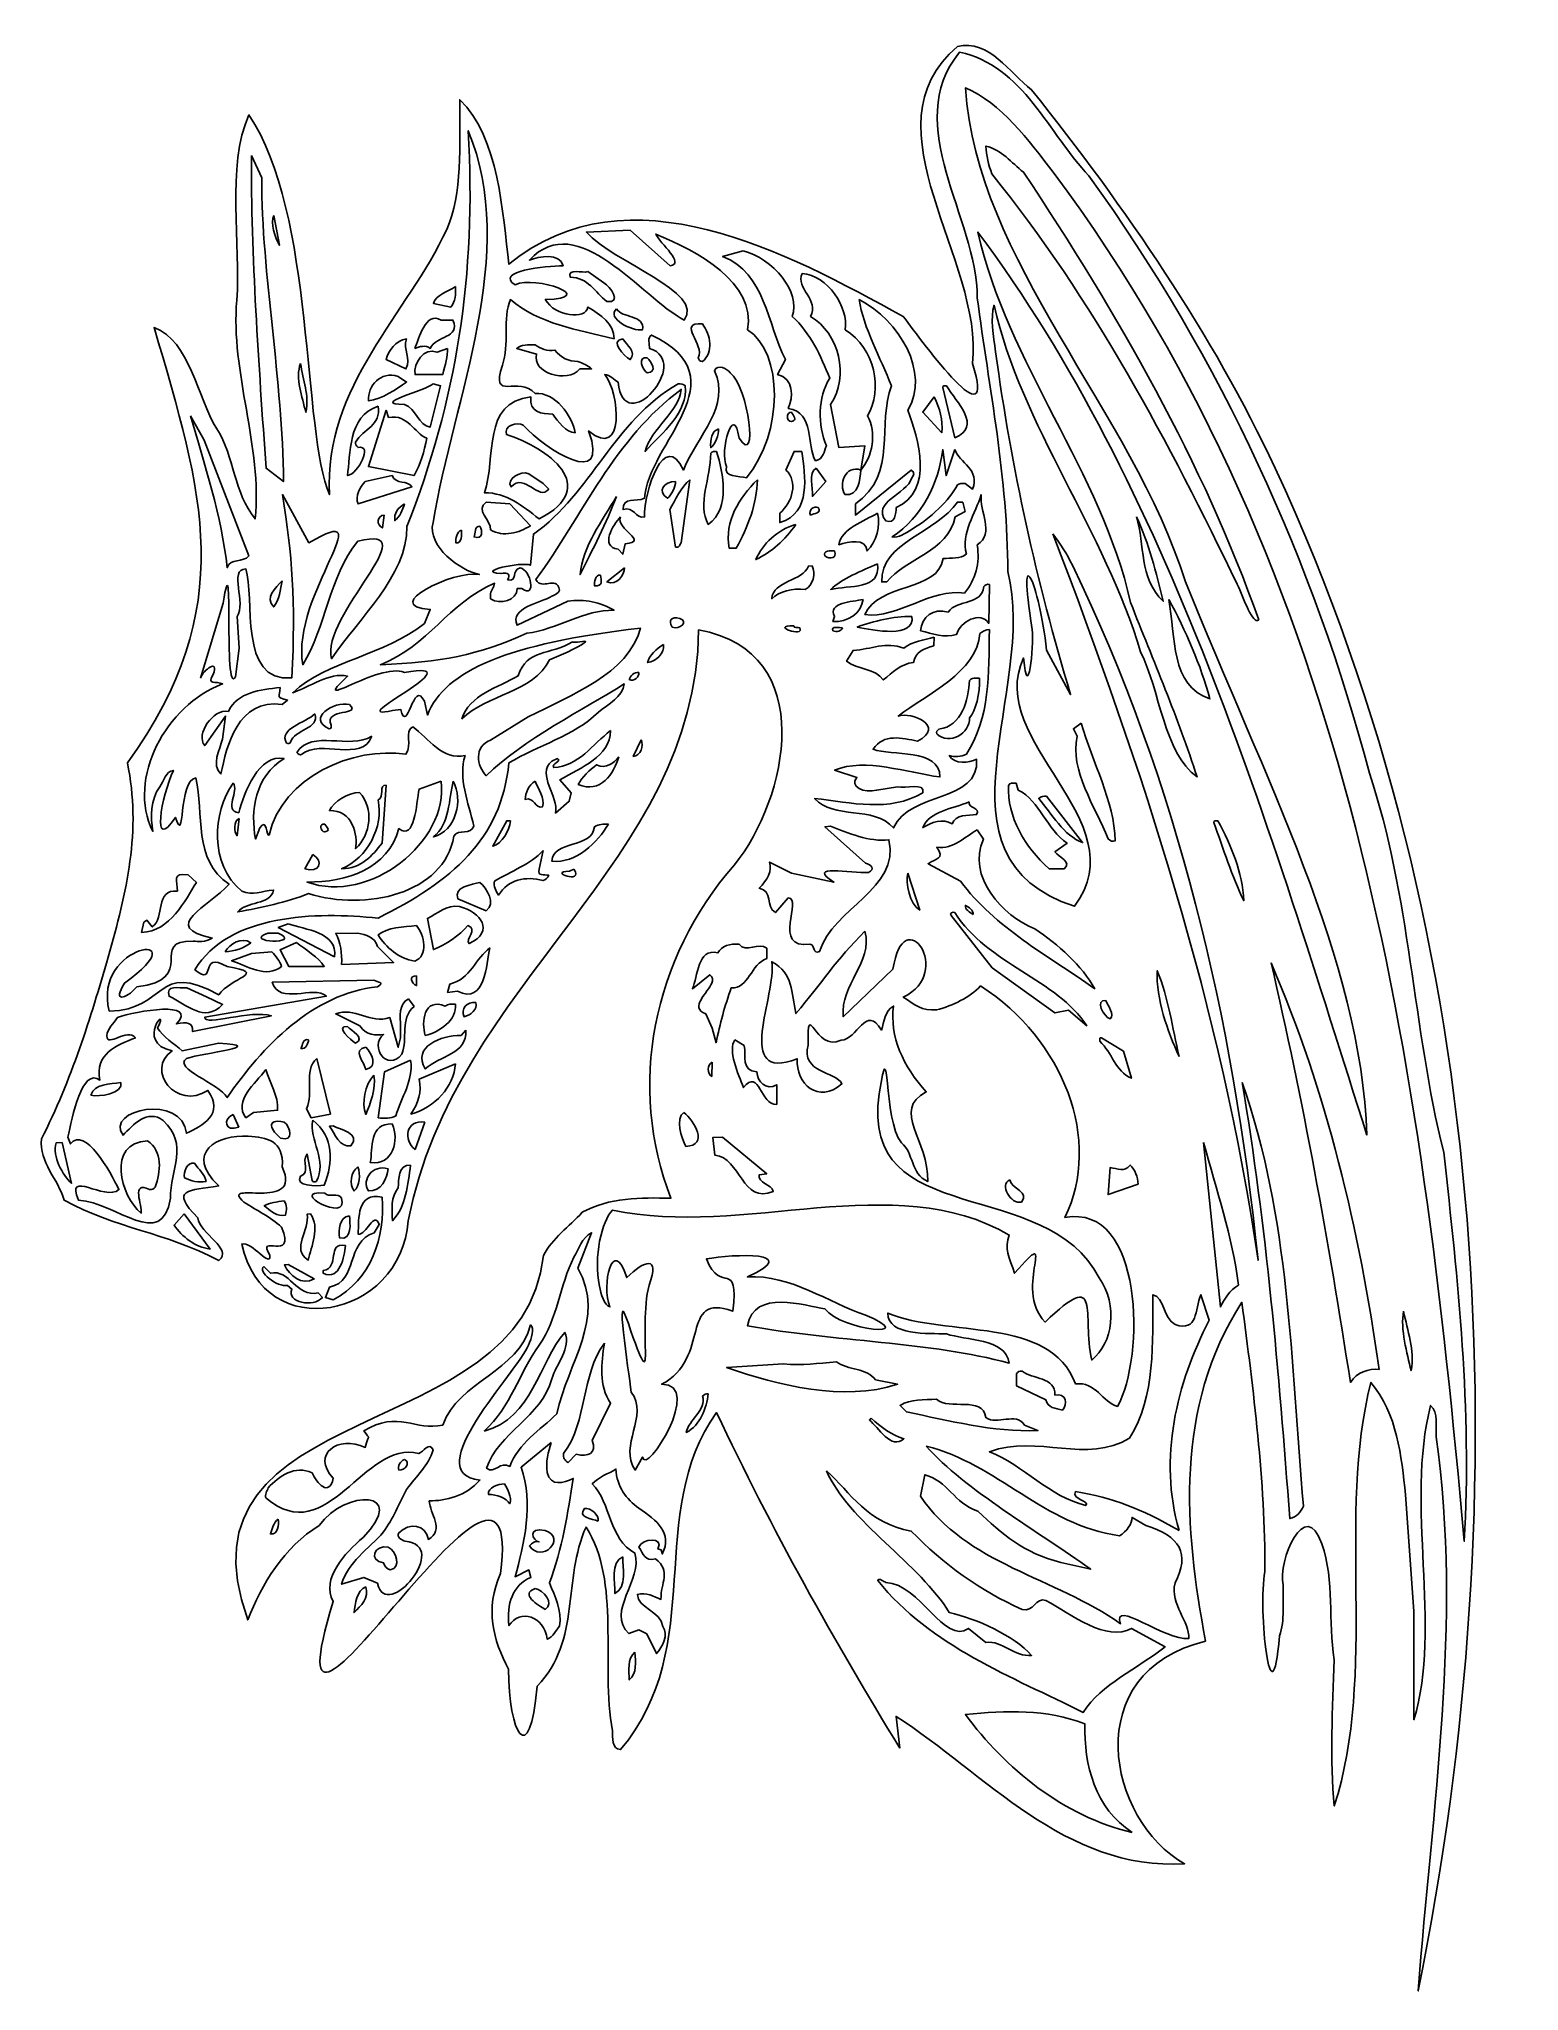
# Model space of a CAD drawing. Header units: centimetres. Extents: x -5.9 to 6.2, y -7.9 to 8.
import ezdxf

# ---------------------------------------------------------------- set-up
doc = ezdxf.new("R2010")
doc.units = ezdxf.units.CM
doc.header["$MEASUREMENT"] = 0
doc.layers.add('Ebene 1', color=7, linetype='Continuous')

msp = doc.modelspace()

# ---------------------------------------------------------------- linework, layer by layer
at = {"layer": 'Ebene 1'}
for points, knots in [([(1.15838, -5.96448), (1.15838, -5.96448), (1.1279, -5.7054), (1.1279, -5.7054), (1.1279, -5.7054), (1.85688, -6.17276), (2.50712, -6.96778), (3.48502, -6.90936), (3.48502, -6.90936), (2.85002, -6.5563), (2.6138, -5.34218), (3.6552, -5.09072), (3.6552, -5.09072), (3.48248, -4.16362), (3.39866, -3.18572), (3.95238, -2.32212), (3.95238, -2.32212), (4.04636, -3.04348), (4.14288, -3.775), (4.14034, -4.5243), (4.14034, -4.5243), (4.07938, -4.82656), (4.19368, -5.82986), (4.25972, -5.04754), (4.25972, -5.04754), (4.30544, -4.918), (4.28512, -4.77322), (4.2902, -4.63098), (4.2902, -4.63098), (4.24194, -4.44048), (4.47308, -3.902), (4.60516, -4.2957), (4.60516, -4.2957), (4.71184, -4.6005), (4.65342, -4.92816), (4.70676, -5.24312), (4.70676, -5.24312), (4.69152, -5.63428), (4.6712, -6.07116), (4.70676, -6.43692), (4.70676, -6.43692), (5.05982, -5.3498), (4.72708, -4.06456), (5.00648, -2.97744), (5.00648, -2.97744), (5.22238, -3.23652), (5.2554, -3.57688), (5.28842, -3.89692), (5.28842, -3.89692), (5.28842, -3.89692), (5.357, -4.84688), (5.357, -4.84688), (5.357, -4.84688), (5.357, -4.84688), (5.357, -5.73334), (5.357, -5.73334), (5.357, -5.73334), (5.59068, -4.96626), (5.28334, -3.98074), (5.49416, -3.1654), (5.49416, -3.1654), (5.56274, -3.22636), (5.53226, -3.33558), (5.53988, -3.42194), (5.53988, -3.42194), (5.75324, -4.93578), (5.50432, -6.46486), (5.39256, -7.94822), (5.39256, -7.94822), (6.21552, -3.8766), (6.02248, 0.63443), (4.22416, 4.49015), (4.22416, 4.49015), (3.71362, 5.58489), (3.00496, 6.61359), (2.23534, 7.58133), (2.23534, 7.58133), (2.05246, 7.71849), (1.89244, 7.99535), (1.62828, 7.93439), (1.62828, 7.93439), (0.85358, 7.27399), (1.84672, 6.18941), (1.75274, 5.34613), (1.75274, 5.34613), (1.9534, 4.68827), (1.35904, 5.49853), (1.18632, 5.72967), (1.18632, 5.72967), (0.23636, 6.25037), (-1.05649, 6.95395), (-2.03439, 6.15639), (-2.03439, 6.15639), (-2.08519, 6.57041), (-2.11567, 7.19271), (-2.43571, 7.50005), (-2.43571, 7.50005), (-2.43571, 7.13683), (-2.41285, 6.72535), (-2.54239, 6.44087), (-2.54239, 6.44087), (-2.85735, 5.75253), (-3.54823, 5.16325), (-3.49997, 4.27425), (-3.49997, 4.27425), (-3.72349, 4.77971), (-3.61681, 6.57803), (-4.15783, 7.37559), (-4.15783, 7.37559), (-4.34579, 6.96157), (-4.22133, 6.30625), (-4.25689, 5.86175), (-4.25689, 5.86175), (-4.31023, 5.28009), (-4.04607, 4.65779), (-4.10703, 4.07613), (-4.10703, 4.07613), (-4.28229, 4.28949), (-4.27467, 4.58159), (-4.41945, 4.81019), (-4.41945, 4.81019), (-4.58201, 5.07181), (-4.63789, 5.52901), (-4.93253, 5.63823), (-4.93253, 5.63823), (-4.53629, 4.28949), (-4.23149, 3.35985), (-5.15097, 2.08223), (-5.15097, 2.08223), (-5.03413, 1.53359), (-5.15859, 1.02051), (-5.30845, 0.49473), (-5.30845, 0.49473), (-5.45069, -0.00056), (-5.60817, -0.50856), (-5.85201, -0.98862), (-5.85201, -0.98862), (-5.87233, -1.17912), (-5.71739, -1.31628), (-5.66659, -1.489), (-5.66659, -1.489), (-5.24495, -1.72268), (-4.84363, -1.74808), (-4.40421, -1.98176), (-4.40421, -1.98176), (-4.28229, -1.88778), (-4.56169, -1.76332), (-4.57439, -1.63378), (-4.57439, -1.63378), (-4.81315, -1.39502), (-4.64805, -1.4128), (-4.40421, -1.37216), (-4.40421, -1.37216), (-4.69123, -1.10038), (-4.41183, -0.95052), (-4.16291, -0.96576), (-4.16291, -0.96576), (-4.01559, -0.97592), (-3.87081, -0.99878), (-3.88605, -1.21722), (-3.88605, -1.21722), (-3.71079, -1.59568), (-4.41691, -1.31374), (-4.19847, -1.50424), (-4.19847, -1.50424), (-4.09687, -1.57282), (-3.98257, -1.62362), (-3.89113, -1.70998), (-3.89113, -1.70998), (-3.76921, -2.00716), (-4.10703, -1.74808), (-3.98765, -1.93858), (-3.98765, -1.93858), (-3.97749, -2.05288), (-4.13243, -1.82428), (-4.21625, -1.84714), (-4.21625, -1.84714), (-4.03845, -2.67772), (-2.91577, -2.45928), (-2.85735, -1.65664), (-2.85735, -1.65664), (-2.47889, 0.29915), (-0.50531, 1.25927), (-0.48499, 3.16935), (-0.48499, 3.16935), (0.5056, 2.99155), (0.24144, 1.78505), (-0.19289, 1.24911), (-0.19289, 1.24911), (-0.86345, 0.48203), (-1.06665, -0.5619), (-0.71105, -1.47376), (-0.71105, -1.47376), (-0.95489, -1.46614), (-1.21905, -1.46614), (-1.43495, -1.58806), (-1.43495, -1.58806), (-1.54671, -1.70744), (-1.67879, -1.79888), (-1.75245, -1.94112), (-1.75245, -1.94112), (-1.91501, -3.51592), (-4.82585, -3.07396), (-4.16799, -4.918), (-4.16799, -4.918), (-4.05369, -4.62336), (-3.87081, -4.32364), (-3.58379, -4.14584), (-3.58379, -4.14584), (-3.37043, -3.84612), (-2.84465, -3.85374), (-3.22565, -4.2449), (-3.22565, -4.2449), (-3.37297, -4.3719), (-3.57109, -4.57764), (-3.46949, -4.76814), (-3.46949, -4.76814), (-4.08163, -6.75188), (-1.88707, -2.8479), (-2.10297, -4.53954), (-2.10297, -4.53954), (-2.23251, -4.82402), (-2.16393, -5.08564), (-2.03693, -5.31932), (-2.03693, -5.31932), (-2.03693, -5.84764), (-1.86675, -6.1499), (-1.80325, -5.45902), (-1.80325, -5.45902), (-1.44257, -5.07802), (-1.59751, -4.59034), (-1.40447, -4.15854), (-1.40447, -4.15854), (-1.11745, -4.60558), (-1.28763, -5.27614), (-1.18857, -5.82478), (-1.18857, -5.82478), (-1.18603, -5.87812), (-1.19619, -5.9721), (-1.12253, -5.97718), (-1.12253, -5.97718), (-0.40625, -5.1212), (-0.92949, -4.04932), (-0.33767, -3.22382), (-0.33767, -3.22382), (0.10428, -4.1687), (0.62752, -5.09834), (1.15838, -5.96448)], [0, 0, 0, 0, 0.01612903, 0.01612903, 0.01612903, 0.01612903, 0.03225806, 0.03225806, 0.03225806, 0.03225806, 0.0483871, 0.0483871, 0.0483871, 0.0483871, 0.06451613, 0.06451613, 0.06451613, 0.06451613, 0.08064516, 0.08064516, 0.08064516, 0.08064516, 0.09677419, 0.09677419, 0.09677419, 0.09677419, 0.11290323, 0.11290323, 0.11290323, 0.11290323, 0.12903226, 0.12903226, 0.12903226, 0.12903226, 0.14516129, 0.14516129, 0.14516129, 0.14516129, 0.16129032, 0.16129032, 0.16129032, 0.16129032, 0.17741935, 0.17741935, 0.17741935, 0.17741935, 0.19354839, 0.19354839, 0.19354839, 0.19354839, 0.20967742, 0.20967742, 0.20967742, 0.20967742, 0.22580645, 0.22580645, 0.22580645, 0.22580645, 0.24193548, 0.24193548, 0.24193548, 0.24193548, 0.25806452, 0.25806452, 0.25806452, 0.25806452, 0.27419355, 0.27419355, 0.27419355, 0.27419355, 0.29032258, 0.29032258, 0.29032258, 0.29032258, 0.30645161, 0.30645161, 0.30645161, 0.30645161, 0.32258065, 0.32258065, 0.32258065, 0.32258065, 0.33870968, 0.33870968, 0.33870968, 0.33870968, 0.35483871, 0.35483871, 0.35483871, 0.35483871, 0.37096774, 0.37096774, 0.37096774, 0.37096774, 0.38709677, 0.38709677, 0.38709677, 0.38709677, 0.40322581, 0.40322581, 0.40322581, 0.40322581, 0.41935484, 0.41935484, 0.41935484, 0.41935484, 0.43548387, 0.43548387, 0.43548387, 0.43548387, 0.4516129, 0.4516129, 0.4516129, 0.4516129, 0.46774194, 0.46774194, 0.46774194, 0.46774194, 0.48387097, 0.48387097, 0.48387097, 0.48387097, 0.5, 0.5, 0.5, 0.5, 0.51612903, 0.51612903, 0.51612903, 0.51612903, 0.53225806, 0.53225806, 0.53225806, 0.53225806, 0.5483871, 0.5483871, 0.5483871, 0.5483871, 0.56451613, 0.56451613, 0.56451613, 0.56451613, 0.58064516, 0.58064516, 0.58064516, 0.58064516, 0.59677419, 0.59677419, 0.59677419, 0.59677419, 0.61290323, 0.61290323, 0.61290323, 0.61290323, 0.62903226, 0.62903226, 0.62903226, 0.62903226, 0.64516129, 0.64516129, 0.64516129, 0.64516129, 0.66129032, 0.66129032, 0.66129032, 0.66129032, 0.67741935, 0.67741935, 0.67741935, 0.67741935, 0.69354839, 0.69354839, 0.69354839, 0.69354839, 0.70967742, 0.70967742, 0.70967742, 0.70967742, 0.72580645, 0.72580645, 0.72580645, 0.72580645, 0.74193548, 0.74193548, 0.74193548, 0.74193548, 0.75806452, 0.75806452, 0.75806452, 0.75806452, 0.77419355, 0.77419355, 0.77419355, 0.77419355, 0.79032258, 0.79032258, 0.79032258, 0.79032258, 0.80645161, 0.80645161, 0.80645161, 0.80645161, 0.82258065, 0.82258065, 0.82258065, 0.82258065, 0.83870968, 0.83870968, 0.83870968, 0.83870968, 0.85483871, 0.85483871, 0.85483871, 0.85483871, 0.87096774, 0.87096774, 0.87096774, 0.87096774, 0.88709677, 0.88709677, 0.88709677, 0.88709677, 0.90322581, 0.90322581, 0.90322581, 0.90322581, 0.91935484, 0.91935484, 0.91935484, 0.91935484, 0.93548387, 0.93548387, 0.93548387, 0.93548387, 0.9516129, 0.9516129, 0.9516129, 0.9516129, 0.96774194, 0.96774194, 0.96774194, 0.96774194, 0.98387097, 0.98387097, 0.98387097, 0.98387097, 1, 1, 1, 1]), ([(-1.38923, 6.09543), (-1.43241, 6.08019), (-1.55687, 6.12845), (-1.53401, 6.04971), (-1.53401, 6.04971), (-1.38923, 6.04971), (-1.33081, 5.92779), (-1.23429, 5.85159), (-1.23429, 5.85159), (-1.10983, 5.83635), (-1.20381, 5.97351), (-1.25969, 6.00399), (-1.25969, 6.00399), (-1.25969, 6.00399), (-1.38923, 6.09543), (-1.38923, 6.09543)], [0, 0, 0, 0, 0.25, 0.25, 0.25, 0.25, 0.5, 0.5, 0.5, 0.5, 0.75, 0.75, 0.75, 0.75, 1, 1, 1, 1]), ([(-1.15555, 5.79063), (-1.24191, 5.71443), (-1.02855, 5.60521), (-0.94219, 5.62045), (-0.94219, 5.62045), (-0.92187, 5.74491), (-1.10983, 5.71443), (-1.15555, 5.79063)], [0, 0, 0, 0, 0.5, 0.5, 0.5, 0.5, 1, 1, 1, 1]), ([(-0.45451, 5.66871), (-0.66787, 5.68395), (-0.42911, 5.49853), (-0.48753, 5.39185), (-0.48753, 5.39185), (-0.48499, 5.37661), (-0.47229, 5.36137), (-0.45451, 5.36137), (-0.45451, 5.36137), (-0.36053, 5.43757), (-0.38593, 5.57727), (-0.45451, 5.66871)], [0, 0, 0, 0, 0.33333333, 0.33333333, 0.33333333, 0.33333333, 0.66666667, 0.66666667, 0.66666667, 0.66666667, 1, 1, 1, 1]), ([(-1.82103, 5.49853), (-1.87183, 5.49853), (-1.93787, 5.49853), (-1.97089, 5.46805), (-1.97089, 5.46805), (-1.97089, 5.46805), (-1.80833, 5.42233), (-1.80833, 5.42233), (-1.80833, 5.42233), (-1.85405, 5.26993), (-1.55433, 5.17849), (-1.45527, 5.30041), (-1.45527, 5.30041), (-1.45527, 5.30041), (-1.35875, 5.30041), (-1.35875, 5.30041), (-1.35875, 5.30041), (-1.38923, 5.33089), (-1.43241, 5.34613), (-1.47051, 5.36137), (-1.47051, 5.36137), (-1.54671, 5.36137), (-1.61021, 5.39185), (-1.65847, 5.45535), (-1.65847, 5.45535), (-1.72197, 5.43757), (-1.77531, 5.46805), (-1.82103, 5.49853)], [0, 0, 0, 0, 0.14285714, 0.14285714, 0.14285714, 0.14285714, 0.28571429, 0.28571429, 0.28571429, 0.28571429, 0.42857143, 0.42857143, 0.42857143, 0.42857143, 0.57142857, 0.57142857, 0.57142857, 0.57142857, 0.71428571, 0.71428571, 0.71428571, 0.71428571, 0.85714286, 0.85714286, 0.85714286, 0.85714286, 1, 1, 1, 1]), ([(-1.10475, 5.54679), (-1.21651, 5.52901), (-1.09205, 5.40709), (-1.04379, 5.37661), (-1.04379, 5.37661), (-0.98791, 5.43757), (-1.07427, 5.49853), (-1.10475, 5.54679)], [0, 0, 0, 0, 0.5, 0.5, 0.5, 0.5, 1, 1, 1, 1]), ([(-0.90409, 5.39185), (-0.98791, 5.40709), (-0.94473, 5.28517), (-0.90409, 5.26993), (-0.90409, 5.26993), (-0.81773, 5.26993), (-0.87107, 5.36137), (-0.90409, 5.39185)], [0, 0, 0, 0, 0.5, 0.5, 0.5, 0.5, 1, 1, 1, 1]), ([(-1.87183, 4.44443), (-1.94041, 4.47491), (-2.05979, 4.39617), (-2.01661, 4.33775), (-2.01661, 4.33775), (-1.90231, 4.45967), (-1.79055, 4.21329), (-1.70927, 4.31997), (-1.70927, 4.31997), (-1.70927, 4.31997), (-1.75499, 4.36569), (-1.75499, 4.36569), (-1.75499, 4.36569), (-1.75499, 4.36569), (-1.87183, 4.44443), (-1.87183, 4.44443)], [0, 0, 0, 0, 0.25, 0.25, 0.25, 0.25, 0.5, 0.5, 0.5, 0.5, 0.75, 0.75, 0.75, 0.75, 1, 1, 1, 1]), ([(-1.51623, 3.07283), (-1.69657, 2.95853), (-1.88961, 3.01695), (-1.95819, 2.79343), (-1.95819, 2.79343), (-2.12075, 2.70199), (-2.36205, 2.63341), (-2.41793, 2.44291), (-2.41793, 2.44291), (-2.21473, 2.64357), (-1.83627, 2.65373), (-1.70165, 2.92551), (-1.70165, 2.92551), (-1.60259, 2.96869), (-1.49591, 3.00679), (-1.40955, 3.07029), (-1.40955, 3.07029), (-1.39431, 3.09061), (-1.50861, 3.05505), (-1.51623, 3.07283)], [0, 0, 0, 0, 0.2, 0.2, 0.2, 0.2, 0.4, 0.4, 0.4, 0.4, 0.6, 0.6, 0.6, 0.6, 0.8, 0.8, 0.8, 0.8, 1, 1, 1, 1]), ([(1.80862, 2.77565), (1.77814, 2.77311), (1.74512, 2.78327), (1.72734, 2.75533), (1.72734, 2.75533), (1.71972, 2.60039), (1.66384, 2.37941), (1.47842, 2.35909), (1.47842, 2.35909), (1.46826, 2.34893), (1.45048, 2.33623), (1.46064, 2.32099), (1.46064, 2.32099), (1.56224, 2.21939), (1.7375, 2.32861), (1.72734, 2.45053), (1.72734, 2.45053), (1.78068, 2.51149), (1.8137, 2.64611), (1.80862, 2.77565)], [0, 0, 0, 0, 0.2, 0.2, 0.2, 0.2, 0.4, 0.4, 0.4, 0.4, 0.6, 0.6, 0.6, 0.6, 0.8, 0.8, 0.8, 0.8, 1, 1, 1, 1]), ([(-3.90383, 2.69945), (-4.06385, 2.67913), (-4.25181, 2.66135), (-4.32547, 2.50387), (-4.32547, 2.50387), (-4.44993, 2.52927), (-4.59725, 2.31083), (-4.51851, 2.22447), (-4.51851, 2.22447), (-4.51851, 2.22447), (-4.34833, 2.46577), (-4.34833, 2.46577), (-4.34833, 2.46577), (-4.34833, 2.46577), (-4.37373, 2.27527), (-4.37373, 2.27527), (-4.37373, 2.27527), (-4.39659, 2.19399), (-4.46771, 2.06191), (-4.38643, 1.99333), (-4.38643, 1.99333), (-4.34071, 2.21939), (-4.24927, 2.61055), (-3.88605, 2.55975), (-3.88605, 2.55975), (-3.88605, 2.55975), (-3.84287, 2.59531), (-3.84287, 2.59531), (-3.84287, 2.59531), (-3.94193, 2.62071), (-3.90637, 2.61817), (-3.90383, 2.69945)], [0, 0, 0, 0, 0.125, 0.125, 0.125, 0.125, 0.25, 0.25, 0.25, 0.25, 0.375, 0.375, 0.375, 0.375, 0.5, 0.5, 0.5, 0.5, 0.625, 0.625, 0.625, 0.625, 0.75, 0.75, 0.75, 0.75, 0.875, 0.875, 0.875, 0.875, 1, 1, 1, 1]), ([(-3.33741, 2.55975), (-3.46187, 2.59023), (-3.69047, 2.44545), (-3.50251, 2.36163), (-3.50251, 2.36163), (-3.48219, 2.35909), (-3.48727, 2.38195), (-3.48727, 2.39211), (-3.48727, 2.39211), (-3.54569, 2.53689), (-3.23073, 2.46323), (-3.33741, 2.55975)], [0, 0, 0, 0, 0.33333333, 0.33333333, 0.33333333, 0.33333333, 0.66666667, 0.66666667, 0.66666667, 0.66666667, 1, 1, 1, 1]), ([(-3.61935, 2.48355), (-3.69301, 2.40989), (-3.92161, 2.36163), (-3.85049, 2.24479), (-3.85049, 2.24479), (-3.83779, 2.23463), (-3.82255, 2.23971), (-3.81747, 2.25241), (-3.81747, 2.25241), (-3.79207, 2.35401), (-3.57617, 2.36163), (-3.61935, 2.48355)], [0, 0, 0, 0, 0.33333333, 0.33333333, 0.33333333, 0.33333333, 0.66666667, 0.66666667, 0.66666667, 0.66666667, 1, 1, 1, 1]), ([(-2.81925, 2.37687), (-2.89545, 2.34131), (-2.81925, 2.22955), (-2.87513, 2.15335), (-2.87513, 2.15335), (-3.30693, 2.21939), (-3.88605, 1.96793), (-3.99273, 1.49295), (-3.99273, 1.49295), (-4.02067, 1.47771), (-4.00543, 1.64281), (-4.06893, 1.55137), (-4.06893, 1.55137), (-4.06893, 1.55137), (-4.10449, 1.45993), (-4.10449, 1.45993), (-4.10449, 1.45993), (-4.14767, 1.68599), (-4.10703, 1.97809), (-3.87081, 2.11779), (-3.87081, 2.11779), (-4.07401, 2.16097), (-4.19847, 1.83839), (-4.24165, 1.67583), (-4.24165, 1.67583), (-4.37119, 1.69361), (-4.23149, 1.85871), (-4.28737, 1.91713), (-4.28737, 1.91713), (-4.45247, 1.68091), (-4.48549, 1.25165), (-4.21625, 1.03575), (-4.21625, 1.03575), (-4.12481, 0.99511), (-4.05623, 1.03829), (-3.95717, 1.04337), (-3.95717, 1.04337), (-3.98257, 0.92145), (-4.18069, 0.95193), (-4.24927, 0.86557), (-4.24927, 0.86557), (-4.05623, 0.90113), (-3.85303, 0.94431), (-3.67015, 1.01543), (-3.67015, 1.01543), (-3.21041, 0.86811), (-2.56017, 1.01289), (-2.48397, 1.48533), (-2.48397, 1.48533), (-2.44841, 1.54883), (-2.34427, 1.48787), (-2.32141, 1.56661), (-2.32141, 1.56661), (-2.36459, 1.75965), (-2.45095, 1.96031), (-2.39253, 2.14319), (-2.39253, 2.14319), (-2.57541, 2.09747), (-2.69225, 2.28797), (-2.81925, 2.37687)], [0, 0, 0, 0, 0.06666667, 0.06666667, 0.06666667, 0.06666667, 0.13333333, 0.13333333, 0.13333333, 0.13333333, 0.2, 0.2, 0.2, 0.2, 0.26666667, 0.26666667, 0.26666667, 0.26666667, 0.33333333, 0.33333333, 0.33333333, 0.33333333, 0.4, 0.4, 0.4, 0.4, 0.46666667, 0.46666667, 0.46666667, 0.46666667, 0.53333333, 0.53333333, 0.53333333, 0.53333333, 0.6, 0.6, 0.6, 0.6, 0.66666667, 0.66666667, 0.66666667, 0.66666667, 0.73333333, 0.73333333, 0.73333333, 0.73333333, 0.8, 0.8, 0.8, 0.8, 0.86666667, 0.86666667, 0.86666667, 0.86666667, 0.93333333, 0.93333333, 0.93333333, 0.93333333, 1, 1, 1, 1]), ([(-3.15453, 2.30067), (-3.33995, 2.18891), (-3.63967, 2.35909), (-3.76667, 2.16859), (-3.76667, 2.16859), (-3.75651, 2.15589), (-3.74127, 2.14065), (-3.72603, 2.15335), (-3.72603, 2.15335), (-3.57363, 2.28289), (-3.23327, 2.07969), (-3.15453, 2.30067)], [0, 0, 0, 0, 0.33333333, 0.33333333, 0.33333333, 0.33333333, 0.66666667, 0.66666667, 0.66666667, 0.66666667, 1, 1, 1, 1]), ([(2.10834, 1.91713), (2.08294, 1.91967), (2.05754, 1.91967), (2.04484, 1.89935), (2.04484, 1.89935), (2.03722, 1.64281), (2.17438, 1.39643), (2.37758, 1.21863), (2.37758, 1.21863), (2.37758, 1.21863), (2.50204, 1.21863), (2.50204, 1.21863), (2.50204, 1.21863), (2.56554, 1.26943), (2.45886, 1.31515), (2.42584, 1.35579), (2.42584, 1.35579), (2.42584, 1.35579), (2.5249, 1.42691), (2.5249, 1.42691), (2.5249, 1.42691), (2.3598, 1.53867), (2.30392, 1.76981), (2.12612, 1.86125), (2.12612, 1.86125), (2.12612, 1.86125), (2.10834, 1.91713), (2.10834, 1.91713)], [0, 0, 0, 0, 0.14285714, 0.14285714, 0.14285714, 0.14285714, 0.28571429, 0.28571429, 0.28571429, 0.28571429, 0.42857143, 0.42857143, 0.42857143, 0.42857143, 0.57142857, 0.57142857, 0.57142857, 0.57142857, 0.71428571, 0.71428571, 0.71428571, 0.71428571, 0.85714286, 0.85714286, 0.85714286, 0.85714286, 1, 1, 1, 1]), ([(2.35726, 1.81045), (2.3344, 1.81045), (2.309, 1.81045), (2.29376, 1.79267), (2.29376, 1.79267), (2.3979, 1.66821), (2.49696, 1.48787), (2.6519, 1.43199), (2.6519, 1.43199), (2.6519, 1.43199), (2.35726, 1.81045), (2.35726, 1.81045)], [0, 0, 0, 0, 0.33333333, 0.33333333, 0.33333333, 0.33333333, 0.66666667, 0.66666667, 0.66666667, 0.66666667, 1, 1, 1, 1]), ([(-5.20431, -0.52888), (-5.29067, -0.54158), (-5.42275, -0.53396), (-5.44815, -0.63048), (-5.44815, -0.63048), (-5.38465, -0.6508), (-5.17891, -0.61524), (-5.20431, -0.52888)], [0, 0, 0, 0, 0.5, 0.5, 0.5, 0.5, 1, 1, 1, 1]), ([(-4.98587, -1.00386), (-5.32369, -1.02164), (-5.20685, -1.45598), (-5.03921, -1.59568), (-5.03921, -1.59568), (-5.02651, -1.53726), (-5.12557, -1.32136), (-4.97063, -1.40264), (-4.97063, -1.40264), (-4.94777, -1.40518), (-4.93507, -1.39502), (-4.92491, -1.38232), (-4.92491, -1.38232), (-4.87665, -1.25786), (-4.86141, -1.08768), (-4.98587, -1.00386)], [0, 0, 0, 0, 0.25, 0.25, 0.25, 0.25, 0.5, 0.5, 0.5, 0.5, 0.75, 0.75, 0.75, 0.75, 1, 1, 1, 1]), ([(2.05754, -1.3239), (1.9661, -1.35692), (2.06516, -1.5271), (2.15152, -1.50424), (2.15152, -1.50424), (2.22518, -1.42296), (2.0677, -1.39756), (2.05754, -1.3239)], [0, 0, 0, 0, 0.5, 0.5, 0.5, 0.5, 1, 1, 1, 1]), ([(-3.01991, -4.32364), (-3.13421, -4.2957), (-3.18501, -4.44048), (-3.05801, -4.45064), (-3.05801, -4.45064), (-3.05293, -4.47604), (-3.03007, -4.4989), (-3.00467, -4.50906), (-3.00467, -4.50906), (-2.90815, -4.49636), (-2.95641, -4.34904), (-3.01991, -4.32364)], [0, 0, 0, 0, 0.33333333, 0.33333333, 0.33333333, 0.33333333, 0.66666667, 0.66666667, 0.66666667, 0.66666667, 1, 1, 1, 1]), ([(-1.73721, -4.18648), (-1.88961, -4.15346), (-1.84135, -4.27284), (-1.78801, -4.28046), (-1.78801, -4.28046), (-1.82357, -4.2703), (-1.84643, -4.29062), (-1.86675, -4.31348), (-1.86675, -4.31348), (-1.77023, -4.45572), (-1.55433, -4.2576), (-1.73721, -4.18648)], [0, 0, 0, 0, 0.33333333, 0.33333333, 0.33333333, 0.33333333, 0.66666667, 0.66666667, 0.66666667, 0.66666667, 1, 1, 1, 1]), ([(-1.82103, -4.66146), (-1.94803, -4.70718), (-1.79563, -4.79608), (-1.73721, -4.83164), (-1.73721, -4.83164), (-1.65847, -4.78084), (-1.75499, -4.67162), (-1.82103, -4.66146)], [0, 0, 0, 0, 0.5, 0.5, 0.5, 0.5, 1, 1, 1, 1])]:
    msp.add_open_spline(points, degree=3, knots=knots, dxfattribs=at)
at = {"layer": 'Ebene 1', "color": 7}
for points, knots in [([(4.97346, -0.95814), (4.92774, 0.47695), (4.13526, 1.95523), (3.49264, 3.56051), (3.49264, 3.56051), (3.05068, 4.96259), (1.78068, 6.18941), (1.69432, 7.59657), (1.69432, 7.59657), (1.98388, 7.47465), (2.21502, 7.16731), (2.4106, 6.90823), (2.4106, 6.90823), (4.8744, 3.60877), (5.41796, -0.36378), (5.76848, -4.27538), (5.76848, -4.27538), (5.83198, -3.20096), (5.71768, -2.14432), (5.60084, -1.09784), (5.60084, -1.09784), (5.34684, -0.0793), (5.32906, 1.00019), (4.99378, 1.99841), (4.99378, 1.99841), (4.54166, 3.71291), (3.78982, 5.37661), (2.7027, 6.87775), (2.7027, 6.87775), (2.38266, 7.21303), (2.16168, 7.78199), (1.64606, 7.88867), (1.64606, 7.88867), (1.16346, 7.28923), (1.79084, 6.53993), (1.79084, 5.88207), (1.79084, 5.88207), (1.88736, 5.14801), (2.0423, 4.39617), (2.03976, 3.64687), (2.03976, 3.64687), (2.28868, 2.67151), (1.36158, 1.31007), (2.58586, 0.91129), (2.58586, 0.91129), (3.10656, 1.61741), (1.84672, 2.25495), (2.1693, 2.94075), (2.1693, 2.94075), (2.20486, 2.55467), (2.25312, 3.03473), (2.24042, 3.17189), (2.24042, 3.17189), (2.11088, 3.96183), (2.29884, 3.54527), (2.35726, 3.00425), (2.35726, 3.00425), (2.35726, 3.00425), (2.55284, 2.64103), (2.55284, 2.64103), (2.55284, 2.64103), (2.27344, 3.57321), (2.07024, 4.48761), (1.9407, 5.44011), (1.9407, 5.44011), (1.92292, 5.57219), (1.89752, 5.71697), (1.928, 5.82111), (1.928, 5.82111), (2.14898, 4.84067), (2.83732, 3.96945), (3.12434, 2.98901), (3.12434, 2.98901), (3.2869, 2.66897), (3.3123, 2.16351), (3.58662, 1.96793), (3.58662, 1.96793), (3.43168, 2.44799), (3.22848, 2.92043), (3.04306, 3.39287), (3.04306, 3.39287), (2.8043, 4.45967), (2.03722, 5.34613), (1.79592, 6.41801), (1.79592, 6.41801), (3.35548, 4.33775), (4.18606, 1.53105), (4.97346, -0.95814)], [0, 0, 0, 0, 0.04545455, 0.04545455, 0.04545455, 0.04545455, 0.09090909, 0.09090909, 0.09090909, 0.09090909, 0.13636364, 0.13636364, 0.13636364, 0.13636364, 0.18181818, 0.18181818, 0.18181818, 0.18181818, 0.22727273, 0.22727273, 0.22727273, 0.22727273, 0.27272727, 0.27272727, 0.27272727, 0.27272727, 0.31818182, 0.31818182, 0.31818182, 0.31818182, 0.36363636, 0.36363636, 0.36363636, 0.36363636, 0.40909091, 0.40909091, 0.40909091, 0.40909091, 0.45454545, 0.45454545, 0.45454545, 0.45454545, 0.5, 0.5, 0.5, 0.5, 0.54545455, 0.54545455, 0.54545455, 0.54545455, 0.59090909, 0.59090909, 0.59090909, 0.59090909, 0.63636364, 0.63636364, 0.63636364, 0.63636364, 0.68181818, 0.68181818, 0.68181818, 0.68181818, 0.72727273, 0.72727273, 0.72727273, 0.72727273, 0.77272727, 0.77272727, 0.77272727, 0.77272727, 0.81818182, 0.81818182, 0.81818182, 0.81818182, 0.86363636, 0.86363636, 0.86363636, 0.86363636, 0.90909091, 0.90909091, 0.90909091, 0.90909091, 0.95454545, 0.95454545, 0.95454545, 0.95454545, 1, 1, 1, 1]), ([(-4.55407, 2.77565), (-4.53121, 2.84169), (-4.39913, 2.94075), (-4.44993, 2.80359), (-4.44993, 2.80359), (-4.50835, 2.71215), (-4.42453, 2.75533), (-4.37373, 2.72739), (-4.37373, 2.72739), (-4.83347, 2.55467), (-5.15859, 1.95523), (-4.94269, 1.52343), (-4.94269, 1.52343), (-4.96301, 1.64281), (-4.96301, 1.78251), (-4.88681, 1.88665), (-4.88681, 1.88665), (-4.85379, 1.93237), (-4.83601, 2.01619), (-4.77505, 2.02127), (-4.77505, 2.02127), (-4.87157, 1.81299), (-4.96047, 1.33547), (-4.75727, 1.63773), (-4.75727, 1.63773), (-4.67853, 1.38627), (-4.73695, 1.93745), (-4.59217, 1.96031), (-4.59217, 1.96031), (-4.52359, 1.66821), (-4.61757, 1.28975), (-4.32039, 1.09163), (-4.32039, 1.09163), (-4.48295, 0.90875), (-4.89189, 0.74365), (-4.45755, 0.65221), (-4.45755, 0.65221), (-4.51597, 0.61157), (-4.57439, 0.62681), (-4.61249, 0.62681), (-4.61249, 0.62681), (-4.98841, 0.63697), (-4.56677, 0.31185), (-5.07477, 0.25343), (-5.07477, 0.25343), (-5.16621, 0.14675), (-5.27543, 0.12643), (-5.17383, 0.28391), (-5.17383, 0.28391), (-4.54137, 0.73857), (-5.44561, 0.60649), (-5.29829, 0.05531), (-5.29829, 0.05531), (-4.82331, 0.06293), (-4.92237, 0.47695), (-4.40421, 0.18739), (-4.40421, 0.18739), (-4.31277, 0.32963), (-3.98765, 0.36519), (-4.33563, 0.41853), (-4.33563, 0.41853), (-4.57439, 0.55823), (-4.41691, 0.24327), (-4.59979, 0.39313), (-4.59979, 0.39313), (-4.32293, 0.85033), (-3.60919, 0.86811), (-3.10373, 0.81477), (-3.10373, 0.81477), (-2.50175, 1.11703), (-2.09789, 1.45231), (-2.03439, 2.08223), (-2.03439, 2.08223), (-1.79563, 2.22955), (-1.50861, 2.29813), (-1.30287, 2.49625), (-1.30287, 2.49625), (-1.22413, 2.56229), (-1.10475, 2.62071), (-1.09205, 2.72739), (-1.09205, 2.72739), (-1.42733, 2.51657), (-1.90993, 2.28035), (-2.21981, 1.97809), (-2.21981, 1.97809), (-2.29601, 2.05429), (-2.32395, 2.21939), (-2.18425, 2.26765), (-2.18425, 2.26765), (-2.18425, 2.26765), (-1.87691, 2.45815), (-1.87691, 2.45815), (-1.87691, 2.45815), (-1.52893, 2.63849), (-1.05903, 2.80613), (-0.95997, 3.18459), (-0.95997, 3.18459), (-2.03693, 3.05759), (-2.55509, 2.84169), (-2.69987, 2.47339), (-2.69987, 2.47339), (-2.69987, 2.47339), (-2.72527, 2.58769), (-2.72527, 2.58769), (-2.72527, 2.58769), (-2.81671, 2.77565), (-2.86243, 2.30067), (-2.91831, 2.51911), (-2.91831, 2.51911), (-2.91831, 2.51911), (-2.98435, 2.51149), (-2.98435, 2.51149), (-2.98435, 2.51149), (-3.42377, 2.40735), (-2.27061, 2.93313), (-2.88783, 2.82137), (-2.88783, 2.82137), (-3.09357, 2.91027), (-3.68285, 2.47847), (-3.35265, 2.79089), (-3.35265, 2.79089), (-3.50251, 2.82645), (-3.66507, 2.69945), (-3.79969, 2.65627), (-3.79969, 2.65627), (-3.52029, 2.92043), (-3.04531, 2.95853), (-2.72527, 3.22269), (-2.72527, 3.22269), (-2.72527, 3.22269), (-2.67701, 3.33699), (-2.67701, 3.33699), (-2.67701, 3.33699), (-3.09357, 3.36239), (-2.48651, 3.65957), (-2.27569, 3.62147), (-2.27569, 3.62147), (-2.42809, 3.65195), (-2.70495, 3.85007), (-2.65415, 4.04565), (-2.65415, 4.04565), (-2.48397, 5.07181), (-1.95057, 6.25037), (-2.36713, 7.24605), (-2.36713, 7.24605), (-2.29855, 6.06495), (-2.46365, 5.04133), (-2.86751, 4.01263), (-2.86751, 4.01263), (-2.86497, 3.60877), (-3.26375, 3.26333), (-3.48219, 2.93313), (-3.48219, 2.93313), (-3.58125, 3.27857), (-2.67955, 4.04565), (-3.26883, 3.89325), (-3.26883, 3.89325), (-3.50759, 3.59353), (-3.52537, 3.19983), (-3.71841, 2.88487), (-3.71841, 2.88487), (-3.81493, 3.46145), (-3.05293, 4.24377), (-3.66761, 3.88055), (-3.66761, 3.88055), (-3.66761, 3.88055), (-3.88351, 4.27425), (-3.88351, 4.27425), (-3.88351, 4.27425), (-3.80477, 3.77895), (-3.77429, 3.41573), (-3.80731, 2.77819), (-3.80731, 2.77819), (-4.24927, 2.73501), (-4.10703, 3.43859), (-4.18323, 3.66719), (-4.18323, 3.66719), (-4.32801, 3.66465), (-4.17561, 3.38779), (-4.25435, 3.27857), (-4.25435, 3.27857), (-4.25435, 3.27857), (-4.23657, 3.01949), (-4.23657, 3.01949), (-4.23657, 3.01949), (-4.23657, 3.01949), (-4.26705, 2.78581), (-4.26705, 2.78581), (-4.26705, 2.78581), (-4.36865, 2.61309), (-4.27721, 3.96437), (-4.36865, 3.38779), (-4.36865, 3.38779), (-4.36865, 3.38779), (-4.55407, 2.77565), (-4.55407, 2.77565)], [0, 0, 0, 0, 0.02040816, 0.02040816, 0.02040816, 0.02040816, 0.04081633, 0.04081633, 0.04081633, 0.04081633, 0.06122449, 0.06122449, 0.06122449, 0.06122449, 0.08163265, 0.08163265, 0.08163265, 0.08163265, 0.10204082, 0.10204082, 0.10204082, 0.10204082, 0.12244898, 0.12244898, 0.12244898, 0.12244898, 0.14285714, 0.14285714, 0.14285714, 0.14285714, 0.16326531, 0.16326531, 0.16326531, 0.16326531, 0.18367347, 0.18367347, 0.18367347, 0.18367347, 0.20408163, 0.20408163, 0.20408163, 0.20408163, 0.2244898, 0.2244898, 0.2244898, 0.2244898, 0.24489796, 0.24489796, 0.24489796, 0.24489796, 0.26530612, 0.26530612, 0.26530612, 0.26530612, 0.28571429, 0.28571429, 0.28571429, 0.28571429, 0.30612245, 0.30612245, 0.30612245, 0.30612245, 0.32653061, 0.32653061, 0.32653061, 0.32653061, 0.34693878, 0.34693878, 0.34693878, 0.34693878, 0.36734694, 0.36734694, 0.36734694, 0.36734694, 0.3877551, 0.3877551, 0.3877551, 0.3877551, 0.40816327, 0.40816327, 0.40816327, 0.40816327, 0.42857143, 0.42857143, 0.42857143, 0.42857143, 0.44897959, 0.44897959, 0.44897959, 0.44897959, 0.46938776, 0.46938776, 0.46938776, 0.46938776, 0.48979592, 0.48979592, 0.48979592, 0.48979592, 0.51020408, 0.51020408, 0.51020408, 0.51020408, 0.53061224, 0.53061224, 0.53061224, 0.53061224, 0.55102041, 0.55102041, 0.55102041, 0.55102041, 0.57142857, 0.57142857, 0.57142857, 0.57142857, 0.59183673, 0.59183673, 0.59183673, 0.59183673, 0.6122449, 0.6122449, 0.6122449, 0.6122449, 0.63265306, 0.63265306, 0.63265306, 0.63265306, 0.65306122, 0.65306122, 0.65306122, 0.65306122, 0.67346939, 0.67346939, 0.67346939, 0.67346939, 0.69387755, 0.69387755, 0.69387755, 0.69387755, 0.71428571, 0.71428571, 0.71428571, 0.71428571, 0.73469388, 0.73469388, 0.73469388, 0.73469388, 0.75510204, 0.75510204, 0.75510204, 0.75510204, 0.7755102, 0.7755102, 0.7755102, 0.7755102, 0.79591837, 0.79591837, 0.79591837, 0.79591837, 0.81632653, 0.81632653, 0.81632653, 0.81632653, 0.83673469, 0.83673469, 0.83673469, 0.83673469, 0.85714286, 0.85714286, 0.85714286, 0.85714286, 0.87755102, 0.87755102, 0.87755102, 0.87755102, 0.89795918, 0.89795918, 0.89795918, 0.89795918, 0.91836735, 0.91836735, 0.91836735, 0.91836735, 0.93877551, 0.93877551, 0.93877551, 0.93877551, 0.95918367, 0.95918367, 0.95918367, 0.95918367, 0.97959184, 0.97959184, 0.97959184, 0.97959184, 1, 1, 1, 1]), ([(-4.13751, 7.04539), (-4.14259, 6.23513), (-4.07655, 5.33089), (-4.01813, 4.49015), (-4.01813, 4.49015), (-4.01813, 4.49015), (-3.87589, 4.38093), (-3.87589, 4.38093), (-3.87589, 4.38093), (-3.88097, 5.20897), (-4.05369, 6.06495), (-4.05369, 6.86251), (-4.05369, 6.86251), (-4.05369, 6.86251), (-4.13751, 7.04539), (-4.13751, 7.04539)], [0, 0, 0, 0, 0.25, 0.25, 0.25, 0.25, 0.5, 0.5, 0.5, 0.5, 0.75, 0.75, 0.75, 0.75, 1, 1, 1, 1]), ([(4.08954, 3.25063), (3.63742, 4.53587), (2.94146, 5.74491), (2.1693, 6.90823), (2.1693, 6.90823), (2.0677, 6.98443), (1.9915, 7.09111), (1.86196, 7.12159), (1.86196, 7.12159), (1.86196, 7.04539), (1.88482, 6.96919), (1.91022, 6.89299), (1.91022, 6.89299), (2.73572, 5.87699), (3.3631, 4.68573), (3.91428, 3.54273), (3.91428, 3.54273), (3.96762, 3.42843), (4.04128, 3.20491), (4.08954, 3.25063)], [0, 0, 0, 0, 0.2, 0.2, 0.2, 0.2, 0.4, 0.4, 0.4, 0.4, 0.6, 0.6, 0.6, 0.6, 0.8, 0.8, 0.8, 0.8, 1, 1, 1, 1]), ([(-3.95463, 6.55517), (-3.98511, 6.49421), (-3.94447, 6.37229), (-3.90891, 6.31133), (-3.90891, 6.31133), (-3.90891, 6.31133), (-3.95463, 6.55517), (-3.95463, 6.55517)], [0, 0, 0, 0, 0.5, 0.5, 0.5, 0.5, 1, 1, 1, 1]), ([(-1.82103, 5.09975), (-1.65593, 5.11499), (-1.51877, 4.91687), (-1.49337, 4.77971), (-1.49337, 4.77971), (-1.56957, 4.77971), (-1.63307, 4.87115), (-1.67625, 4.93211), (-1.67625, 4.93211), (-1.76515, 4.93211), (-1.87183, 4.94735), (-1.85405, 5.07181), (-1.85405, 5.07181), (-2.26045, 5.02609), (-2.13345, 4.58159), (-2.23505, 4.28949), (-2.23505, 4.28949), (-2.05217, 4.28949), (-1.92517, 4.18281), (-1.78801, 4.07613), (-1.78801, 4.07613), (-1.27493, 4.33775), (-1.71943, 4.65779), (-2.05471, 4.76447), (-2.05471, 4.76447), (-2.08011, 4.84067), (-1.96581, 4.87115), (-1.91755, 4.84067), (-1.91755, 4.84067), (-1.73975, 4.64255), (-1.20381, 4.30473), (-1.38415, 4.79495), (-1.38415, 4.79495), (-1.08443, 4.55111), (-1.12761, 5.10229), (-1.25207, 5.25469), (-1.25207, 5.25469), (-1.21143, 5.25469), (-1.17333, 5.20897), (-1.14285, 5.19373), (-1.14285, 5.19373), (-1.09459, 4.71875), (-0.53071, 5.36137), (-0.88631, 5.46805), (-0.88631, 5.46805), (-0.88631, 5.49853), (-0.90409, 5.56203), (-0.87107, 5.57727), (-0.87107, 5.57727), (-0.12431, 5.22421), (-0.90409, 4.68827), (-0.92695, 4.24377), (-0.92695, 4.24377), (-0.99553, 4.21329), (-1.10475, 4.25901), (-1.10221, 4.15233), (-1.10221, 4.15233), (-1.01077, 4.18281), (-1.00315, 4.07613), (-0.92695, 4.09137), (-0.92695, 4.09137), (-0.93203, 4.30473), (-0.76185, 4.81019), (-0.60945, 4.47491), (-0.60945, 4.47491), (-0.49007, 4.76447), (-0.22083, 4.99561), (-0.35545, 5.28517), (-0.35545, 5.28517), (-0.33005, 5.34613), (-0.25131, 5.30041), (-0.22591, 5.26993), (-0.22591, 5.26993), (-0.07859, 5.14801), (0.00776, 4.49015), (-0.15479, 4.73399), (-0.15479, 4.73399), (-0.19797, 5.04133), (-0.31735, 4.62731), (-0.25639, 4.50285), (-0.25639, 4.50285), (-0.28433, 4.41141), (-0.15225, 4.42919), (-0.09383, 4.41141), (-0.09383, 4.41141), (0.20842, 4.77971), (0.20842, 5.43757), (-0.08621, 5.62045), (-0.08621, 5.62045), (-0.01255, 6.00399), (-0.49769, 6.26561), (-0.83551, 6.40277), (-0.83551, 6.40277), (-0.79995, 6.32657), (-0.59167, 6.15639), (-0.71867, 6.14369), (-0.71867, 6.14369), (-0.71867, 6.14369), (-1.04379, 6.43325), (-1.04379, 6.43325), (-1.04379, 6.43325), (-1.04379, 6.43325), (-1.40193, 6.41801), (-1.40193, 6.41801), (-1.40193, 6.41801), (-1.18349, 6.17163), (-0.42911, 5.92779), (-0.60183, 5.69919), (-0.60183, 5.69919), (-0.95235, 5.88207), (-1.47305, 6.61613), (-1.86675, 6.18941), (-1.86675, 6.18941), (-1.79055, 6.21989), (-1.61529, 6.25037), (-1.59243, 6.14369), (-1.59243, 6.14369), (-1.73213, 6.14369), (-2.15885, 6.09543), (-1.98359, 5.98875), (-1.98359, 5.98875), (-1.82103, 6.06495), (-1.28763, 5.88207), (-1.73721, 5.86683), (-1.73721, 5.86683), (-1.65847, 5.72967), (-1.40447, 5.69919), (-1.38923, 5.80587), (-1.38923, 5.80587), (-1.28763, 5.74491), (-1.17079, 5.66871), (-1.17587, 5.54679), (-1.17587, 5.54679), (-1.47559, 5.62045), (-1.79055, 5.66871), (-2.02169, 5.86683), (-2.02169, 5.86683), (-2.09027, 5.71443), (-2.02677, 5.49853), (-2.08773, 5.33089), (-2.08773, 5.33089), (-2.18933, 5.02609), (-1.95311, 5.25215), (-1.82103, 5.09975)], [0, 0, 0, 0, 0.02777778, 0.02777778, 0.02777778, 0.02777778, 0.05555556, 0.05555556, 0.05555556, 0.05555556, 0.08333333, 0.08333333, 0.08333333, 0.08333333, 0.11111111, 0.11111111, 0.11111111, 0.11111111, 0.13888889, 0.13888889, 0.13888889, 0.13888889, 0.16666667, 0.16666667, 0.16666667, 0.16666667, 0.19444444, 0.19444444, 0.19444444, 0.19444444, 0.22222222, 0.22222222, 0.22222222, 0.22222222, 0.25, 0.25, 0.25, 0.25, 0.27777778, 0.27777778, 0.27777778, 0.27777778, 0.30555556, 0.30555556, 0.30555556, 0.30555556, 0.33333333, 0.33333333, 0.33333333, 0.33333333, 0.36111111, 0.36111111, 0.36111111, 0.36111111, 0.38888889, 0.38888889, 0.38888889, 0.38888889, 0.41666667, 0.41666667, 0.41666667, 0.41666667, 0.44444444, 0.44444444, 0.44444444, 0.44444444, 0.47222222, 0.47222222, 0.47222222, 0.47222222, 0.5, 0.5, 0.5, 0.5, 0.52777778, 0.52777778, 0.52777778, 0.52777778, 0.55555556, 0.55555556, 0.55555556, 0.55555556, 0.58333333, 0.58333333, 0.58333333, 0.58333333, 0.61111111, 0.61111111, 0.61111111, 0.61111111, 0.63888889, 0.63888889, 0.63888889, 0.63888889, 0.66666667, 0.66666667, 0.66666667, 0.66666667, 0.69444444, 0.69444444, 0.69444444, 0.69444444, 0.72222222, 0.72222222, 0.72222222, 0.72222222, 0.75, 0.75, 0.75, 0.75, 0.77777778, 0.77777778, 0.77777778, 0.77777778, 0.80555556, 0.80555556, 0.80555556, 0.80555556, 0.83333333, 0.83333333, 0.83333333, 0.83333333, 0.86111111, 0.86111111, 0.86111111, 0.86111111, 0.88888889, 0.88888889, 0.88888889, 0.88888889, 0.91666667, 0.91666667, 0.91666667, 0.91666667, 0.94444444, 0.94444444, 0.94444444, 0.94444444, 0.97222222, 0.97222222, 0.97222222, 0.97222222, 1, 1, 1, 1]), ([(-0.12177, 6.26561), (-0.12177, 6.26561), (-0.28941, 6.21989), (-0.28941, 6.21989), (-0.28941, 6.21989), (0.06364, 6.08019), (0.0738, 5.66871), (0.22366, 5.37661), (0.22366, 5.37661), (0.22366, 5.37661), (0.16016, 5.25469), (0.16016, 5.25469), (0.16016, 5.25469), (0.2897, 5.22421), (0.29224, 5.07181), (0.24652, 4.97783), (0.24652, 4.97783), (0.4675, 4.94735), (0.3913, 4.67303), (0.47004, 4.55111), (0.47004, 4.55111), (0.53608, 4.56635), (0.54116, 4.62731), (0.55894, 4.67303), (0.55894, 4.67303), (0.49036, 4.84067), (0.48528, 5.07181), (0.58688, 5.22421), (0.58688, 5.22421), (0.51068, 5.40709), (0.43194, 5.59251), (0.27954, 5.72967), (0.27954, 5.72967), (0.3532, 5.92779), (0.12206, 6.20465), (-0.12177, 6.26561)], [0, 0, 0, 0, 0.11111111, 0.11111111, 0.11111111, 0.11111111, 0.22222222, 0.22222222, 0.22222222, 0.22222222, 0.33333333, 0.33333333, 0.33333333, 0.33333333, 0.44444444, 0.44444444, 0.44444444, 0.44444444, 0.55555556, 0.55555556, 0.55555556, 0.55555556, 0.66666667, 0.66666667, 0.66666667, 0.66666667, 0.77777778, 0.77777778, 0.77777778, 0.77777778, 0.88888889, 0.88888889, 0.88888889, 0.88888889, 1, 1, 1, 1]), ([(0.84088, 4.47491), (0.93232, 4.58159), (0.97296, 4.77971), (0.89422, 4.91687), (0.89422, 4.91687), (1.02122, 5.13277), (0.95772, 5.46805), (0.71134, 5.62045), (0.71134, 5.62045), (0.74182, 5.80587), (0.5691, 6.06495), (0.36082, 6.08019), (0.36082, 6.08019), (0.3024, 5.95827), (0.5056, 5.86683), (0.4294, 5.72967), (0.4294, 5.72967), (0.66054, 5.59251), (0.75198, 5.23945), (0.59196, 5.01085), (0.59196, 5.01085), (0.59196, 5.01085), (0.66054, 4.65779), (0.66054, 4.65779), (0.66054, 4.65779), (0.66054, 4.65779), (0.87136, 4.67303), (0.87136, 4.67303), (0.87136, 4.67303), (0.87136, 4.67303), (0.84088, 4.47491), (0.84088, 4.47491)], [0, 0, 0, 0, 0.125, 0.125, 0.125, 0.125, 0.25, 0.25, 0.25, 0.25, 0.375, 0.375, 0.375, 0.375, 0.5, 0.5, 0.5, 0.5, 0.625, 0.625, 0.625, 0.625, 0.75, 0.75, 0.75, 0.75, 0.875, 0.875, 0.875, 0.875, 1, 1, 1, 1]), ([(-2.47127, 5.97351), (-2.53223, 5.92779), (-2.62621, 5.91255), (-2.65161, 5.83635), (-2.65161, 5.83635), (-2.65161, 5.83635), (-2.50937, 5.80587), (-2.50937, 5.80587), (-2.50937, 5.80587), (-2.46873, 5.85159), (-2.46873, 5.91255), (-2.47127, 5.97351)], [0, 0, 0, 0, 0.33333333, 0.33333333, 0.33333333, 0.33333333, 0.66666667, 0.66666667, 0.66666667, 0.66666667, 1, 1, 1, 1]), ([(-2.80401, 5.46805), (-2.76337, 5.48329), (-2.71511, 5.49853), (-2.67701, 5.46805), (-2.67701, 5.46805), (-2.63129, 5.57727), (-2.42809, 5.54679), (-2.49159, 5.69919), (-2.49159, 5.69919), (-2.49159, 5.69919), (-2.58811, 5.69919), (-2.58811, 5.69919), (-2.58811, 5.69919), (-2.71511, 5.77539), (-2.76845, 5.54679), (-2.80401, 5.46805)], [0, 0, 0, 0, 0.25, 0.25, 0.25, 0.25, 0.5, 0.5, 0.5, 0.5, 0.75, 0.75, 0.75, 0.75, 1, 1, 1, 1]), ([(0.82564, 5.86683), (0.8612, 5.63823), (1.0009, 5.39185), (1.0898, 5.16325), (1.0898, 5.16325), (0.97042, 4.85591), (1.14568, 4.44443), (0.79516, 4.19805), (0.79516, 4.19805), (0.79516, 4.19805), (0.79516, 4.10661), (0.79516, 4.10661), (0.79516, 4.10661), (0.79516, 4.10661), (1.25236, 4.47491), (1.25236, 4.47491), (1.25236, 4.47491), (1.28284, 4.45967), (1.27268, 4.42919), (1.25744, 4.41141), (1.25744, 4.41141), (1.21426, 4.27425), (0.9247, 4.21329), (1.04408, 4.06089), (1.04408, 4.06089), (1.12028, 4.03041), (1.1279, 4.12185), (1.1279, 4.16757), (1.1279, 4.16757), (1.44032, 4.30473), (1.30824, 4.73399), (1.22442, 4.96259), (1.22442, 4.96259), (1.4073, 5.26993), (1.15584, 5.69919), (0.82564, 5.86683)], [0, 0, 0, 0, 0.11111111, 0.11111111, 0.11111111, 0.11111111, 0.22222222, 0.22222222, 0.22222222, 0.22222222, 0.33333333, 0.33333333, 0.33333333, 0.33333333, 0.44444444, 0.44444444, 0.44444444, 0.44444444, 0.55555556, 0.55555556, 0.55555556, 0.55555556, 0.66666667, 0.66666667, 0.66666667, 0.66666667, 0.77777778, 0.77777778, 0.77777778, 0.77777778, 0.88888889, 0.88888889, 0.88888889, 0.88888889, 1, 1, 1, 1]), ([(-2.87005, 5.54679), (-2.96149, 5.52901), (-3.01483, 5.45535), (-3.03769, 5.37661), (-3.03769, 5.37661), (-3.03769, 5.37661), (-2.87513, 5.30041), (-2.87513, 5.30041), (-2.87513, 5.30041), (-2.82687, 5.39185), (-2.90561, 5.45535), (-2.87005, 5.54679)], [0, 0, 0, 0, 0.33333333, 0.33333333, 0.33333333, 0.33333333, 0.66666667, 0.66666667, 0.66666667, 0.66666667, 1, 1, 1, 1]), ([(-2.53731, 5.46805), (-2.53731, 5.46805), (-2.62113, 5.43757), (-2.62113, 5.43757), (-2.62113, 5.43757), (-2.73035, 5.48329), (-2.81417, 5.34613), (-2.80147, 5.25469), (-2.80147, 5.25469), (-2.80147, 5.25469), (-2.57541, 5.25469), (-2.57541, 5.25469), (-2.57541, 5.25469), (-2.55509, 5.33089), (-2.53223, 5.40709), (-2.53731, 5.46805)], [0, 0, 0, 0, 0.25, 0.25, 0.25, 0.25, 0.5, 0.5, 0.5, 0.5, 0.75, 0.75, 0.75, 0.75, 1, 1, 1, 1]), ([(-3.73619, 5.34613), (-3.78191, 5.22421), (-3.72349, 5.07181), (-3.69301, 4.94735), (-3.69301, 4.94735), (-3.66253, 5.08705), (-3.71841, 5.20897), (-3.73619, 5.34613)], [0, 0, 0, 0, 0.5, 0.5, 0.5, 0.5, 1, 1, 1, 1]), ([(-2.93863, 5.23945), (-3.08341, 5.28517), (-3.18755, 5.16325), (-3.18247, 5.04133), (-3.18247, 5.04133), (-3.06817, 5.05403), (-2.95895, 5.13277), (-2.87005, 5.19373), (-2.87005, 5.19373), (-2.87005, 5.19373), (-2.93863, 5.23945), (-2.93863, 5.23945)], [0, 0, 0, 0, 0.33333333, 0.33333333, 0.33333333, 0.33333333, 0.66666667, 0.66666667, 0.66666667, 0.66666667, 1, 1, 1, 1]), ([(-2.88783, 5.01085), (-2.79131, 4.97783), (-2.77607, 4.84067), (-2.67701, 4.82543), (-2.67701, 4.82543), (-2.67701, 4.82543), (-2.59319, 5.16325), (-2.59319, 5.16325), (-2.59319, 5.16325), (-2.59319, 5.16325), (-2.65415, 5.17849), (-2.65415, 5.17849), (-2.65415, 5.17849), (-2.70495, 5.12515), (-3.17993, 5.01085), (-2.88783, 5.01085)], [0, 0, 0, 0, 0.25, 0.25, 0.25, 0.25, 0.5, 0.5, 0.5, 0.5, 0.75, 0.75, 0.75, 0.75, 1, 1, 1, 1]), ([(-2.04709, 3.57829), (-1.95311, 3.56051), (-2.02169, 3.65703), (-1.94295, 3.67481), (-1.94295, 3.67481), (-1.85405, 3.66465), (-1.80833, 3.41573), (-1.92771, 3.50717), (-1.92771, 3.50717), (-1.92771, 3.50717), (-1.96835, 3.50717), (-1.96835, 3.50717), (-1.96835, 3.50717), (-1.96581, 3.40811), (-2.10805, 3.37001), (-2.18425, 3.42335), (-2.18425, 3.42335), (-2.18933, 3.49701), (-2.17155, 3.47923), (-2.15123, 3.55035), (-2.15123, 3.55035), (-2.53477, 3.38779), (-2.68971, 3.03727), (-3.08341, 2.88487), (-3.08341, 2.88487), (-2.59827, 2.90519), (-2.28331, 2.96107), (-1.88707, 3.14141), (-1.88707, 3.14141), (-1.64323, 3.17189), (-1.41717, 3.33699), (-1.17587, 3.32937), (-1.17587, 3.32937), (-1.28255, 3.39541), (-1.41971, 3.42335), (-1.55433, 3.40303), (-1.55433, 3.40303), (-1.55433, 3.40303), (-1.96835, 3.20745), (-1.96835, 3.20745), (-1.96835, 3.20745), (-2.02677, 3.35223), (-1.77785, 3.38779), (-1.68387, 3.44367), (-1.68387, 3.44367), (-1.65593, 3.45129), (-1.63053, 3.47161), (-1.62037, 3.49447), (-1.62037, 3.49447), (-1.65339, 3.62147), (-1.76261, 3.48431), (-1.81341, 3.58083), (-1.81341, 3.58083), (-1.43495, 4.10153), (-1.17079, 4.73399), (-0.62723, 5.13277), (-0.62723, 5.13277), (-0.63739, 4.96259), (-0.87615, 4.81019), (-0.92187, 4.62731), (-0.92187, 4.62731), (-0.77963, 4.77971), (-0.57135, 4.94735), (-0.59421, 5.16325), (-0.59421, 5.16325), (-0.60437, 5.17849), (-0.62977, 5.17849), (-0.65263, 5.17849), (-0.65263, 5.17849), (-1.18349, 4.87115), (-1.35621, 4.28949), (-1.83373, 3.95167), (-1.83373, 3.95167), (-1.83373, 3.95167), (-1.85913, 3.69767), (-1.85913, 3.69767), (-1.85913, 3.69767), (-1.93025, 3.72815), (-2.31887, 3.64433), (-2.10043, 3.62909), (-2.10043, 3.62909), (-2.03947, 3.64433), (-2.01661, 3.61893), (-2.04709, 3.57829)], [0, 0, 0, 0, 0.04761905, 0.04761905, 0.04761905, 0.04761905, 0.0952381, 0.0952381, 0.0952381, 0.0952381, 0.14285714, 0.14285714, 0.14285714, 0.14285714, 0.19047619, 0.19047619, 0.19047619, 0.19047619, 0.23809524, 0.23809524, 0.23809524, 0.23809524, 0.28571429, 0.28571429, 0.28571429, 0.28571429, 0.33333333, 0.33333333, 0.33333333, 0.33333333, 0.38095238, 0.38095238, 0.38095238, 0.38095238, 0.42857143, 0.42857143, 0.42857143, 0.42857143, 0.47619048, 0.47619048, 0.47619048, 0.47619048, 0.52380952, 0.52380952, 0.52380952, 0.52380952, 0.57142857, 0.57142857, 0.57142857, 0.57142857, 0.61904762, 0.61904762, 0.61904762, 0.61904762, 0.66666667, 0.66666667, 0.66666667, 0.66666667, 0.71428571, 0.71428571, 0.71428571, 0.71428571, 0.76190476, 0.76190476, 0.76190476, 0.76190476, 0.80952381, 0.80952381, 0.80952381, 0.80952381, 0.85714286, 0.85714286, 0.85714286, 0.85714286, 0.9047619, 0.9047619, 0.9047619, 0.9047619, 0.95238095, 0.95238095, 0.95238095, 0.95238095, 1, 1, 1, 1]), ([(1.53938, 5.16325), (1.52922, 5.16325), (1.50382, 5.16325), (1.5089, 5.14801), (1.5089, 5.14801), (1.5089, 5.14801), (1.60796, 4.73907), (1.60796, 4.73907), (1.60796, 4.73907), (1.83402, 4.83051), (1.6232, 5.02609), (1.53938, 5.16325)], [0, 0, 0, 0, 0.33333333, 0.33333333, 0.33333333, 0.33333333, 0.66666667, 0.66666667, 0.66666667, 0.66666667, 1, 1, 1, 1]), ([(-3.10373, 4.99561), (-3.35011, 4.91687), (-3.32979, 4.59683), (-3.35265, 4.42919), (-3.35265, 4.42919), (-3.26375, 4.44443), (-3.14183, 4.68827), (-3.26629, 4.65779), (-3.26629, 4.65779), (-3.28153, 4.67303), (-3.29169, 4.68827), (-3.28661, 4.70351), (-3.28661, 4.70351), (-3.22311, 4.81019), (-3.07579, 4.84067), (-3.10373, 4.99561)], [0, 0, 0, 0, 0.25, 0.25, 0.25, 0.25, 0.5, 0.5, 0.5, 0.5, 0.75, 0.75, 0.75, 0.75, 1, 1, 1, 1]), ([(-3.03769, 4.96259), (-3.03769, 4.96259), (-3.18247, 4.50285), (-3.18247, 4.50285), (-3.18247, 4.50285), (-3.18247, 4.50285), (-2.80909, 4.42919), (-2.80909, 4.42919), (-2.80909, 4.42919), (-2.75829, 4.52063), (-2.72527, 4.62731), (-2.70495, 4.73399), (-2.70495, 4.73399), (-2.81417, 4.77971), (-2.85481, 4.93211), (-3.01737, 4.90417), (-3.01737, 4.90417), (-3.01737, 4.90417), (-3.03769, 4.96259), (-3.03769, 4.96259)], [0, 0, 0, 0, 0.2, 0.2, 0.2, 0.2, 0.4, 0.4, 0.4, 0.4, 0.6, 0.6, 0.6, 0.6, 0.8, 0.8, 0.8, 0.8, 1, 1, 1, 1]), ([(0.27446, 4.94735), (0.22874, 4.94735), (0.22874, 4.87115), (0.27446, 4.87115), (0.27446, 4.87115), (0.3278, 4.88639), (0.28716, 4.91687), (0.27446, 4.94735)], [0, 0, 0, 0, 0.5, 0.5, 0.5, 0.5, 1, 1, 1, 1]), ([(1.44032, 5.07181), (1.44032, 5.07181), (1.34634, 4.94735), (1.34634, 4.94735), (1.34634, 4.94735), (1.34634, 4.94735), (1.50128, 4.77971), (1.50128, 4.77971), (1.50128, 4.77971), (1.51144, 4.88639), (1.4835, 4.97783), (1.44032, 5.07181)], [0, 0, 0, 0, 0.33333333, 0.33333333, 0.33333333, 0.33333333, 0.66666667, 0.66666667, 0.66666667, 0.66666667, 1, 1, 1, 1]), ([(-4.63535, 4.91687), (-4.52613, 4.53587), (-4.37881, 4.09137), (-4.33563, 3.67735), (-4.33563, 3.67735), (-4.31023, 3.75863), (-4.20609, 3.71545), (-4.15783, 3.77387), (-4.15783, 3.77387), (-4.15783, 3.77387), (-4.52359, 4.71875), (-4.52359, 4.71875), (-4.52359, 4.71875), (-4.52359, 4.71875), (-4.63535, 4.91687), (-4.63535, 4.91687)], [0, 0, 0, 0, 0.25, 0.25, 0.25, 0.25, 0.5, 0.5, 0.5, 0.5, 0.75, 0.75, 0.75, 0.75, 1, 1, 1, 1]), ([(-0.32243, 4.81019), (-0.38085, 4.79495), (-0.39101, 4.71875), (-0.38593, 4.65779), (-0.38593, 4.65779), (-0.34529, 4.68827), (-0.32243, 4.76447), (-0.32243, 4.81019)], [0, 0, 0, 0, 0.5, 0.5, 0.5, 0.5, 1, 1, 1, 1]), ([(-0.33767, 4.62731), (-0.35799, 4.62731), (-0.37323, 4.62731), (-0.38593, 4.61207), (-0.38593, 4.61207), (-0.38593, 4.41141), (-0.49769, 4.19805), (-0.40625, 4.03041), (-0.40625, 4.03041), (-0.22083, 4.16757), (-0.28687, 4.44443), (-0.33767, 4.62731)], [0, 0, 0, 0, 0.33333333, 0.33333333, 0.33333333, 0.33333333, 0.66666667, 0.66666667, 0.66666667, 0.66666667, 1, 1, 1, 1]), ([(0.35828, 4.62731), (0.35828, 4.62731), (0.29478, 4.62731), (0.29478, 4.62731), (0.29478, 4.62731), (0.29478, 4.62731), (0.22874, 4.47491), (0.22874, 4.47491), (0.22874, 4.47491), (0.3278, 4.38093), (0.28462, 4.21329), (0.17794, 4.12185), (0.17794, 4.12185), (0.17794, 4.12185), (0.17794, 4.04565), (0.17794, 4.04565), (0.17794, 4.04565), (0.43956, 4.12185), (0.38368, 4.42919), (0.35828, 4.62731)], [0, 0, 0, 0, 0.2, 0.2, 0.2, 0.2, 0.4, 0.4, 0.4, 0.4, 0.6, 0.6, 0.6, 0.6, 0.8, 0.8, 0.8, 0.8, 1, 1, 1, 1]), ([(1.60796, 4.64255), (1.60796, 4.64255), (1.53684, 4.42919), (1.53684, 4.42919), (1.53684, 4.42919), (1.53684, 4.42919), (1.5089, 4.64255), (1.5089, 4.64255), (1.5089, 4.64255), (1.47588, 4.36569), (1.34126, 4.09137), (1.09488, 3.92881), (1.09488, 3.92881), (1.15076, 3.92119), (1.19648, 3.95421), (1.25998, 3.99231), (1.25998, 3.99231), (1.40476, 4.08121), (1.56732, 4.22599), (1.62828, 4.35299), (1.62828, 4.35299), (1.64352, 4.36569), (1.66892, 4.36569), (1.69178, 4.36569), (1.69178, 4.36569), (1.69178, 4.36569), (1.75274, 4.31997), (1.75274, 4.31997), (1.75274, 4.31997), (1.81878, 4.47491), (1.64352, 4.53587), (1.60796, 4.64255)], [0, 0, 0, 0, 0.125, 0.125, 0.125, 0.125, 0.25, 0.25, 0.25, 0.25, 0.375, 0.375, 0.375, 0.375, 0.5, 0.5, 0.5, 0.5, 0.625, 0.625, 0.625, 0.625, 0.75, 0.75, 0.75, 0.75, 0.875, 0.875, 0.875, 0.875, 1, 1, 1, 1]), ([(0.47512, 4.49015), (0.40654, 4.44443), (0.45226, 4.33775), (0.44464, 4.25901), (0.44464, 4.25901), (0.44464, 4.25901), (0.55386, 4.38093), (0.55386, 4.38093), (0.55386, 4.38093), (0.55386, 4.38093), (0.47512, 4.49015), (0.47512, 4.49015)], [0, 0, 0, 0, 0.33333333, 0.33333333, 0.33333333, 0.33333333, 0.66666667, 0.66666667, 0.66666667, 0.66666667, 1, 1, 1, 1]), ([(0.84088, 4.47491), (0.71388, 4.52063), (0.65292, 4.35299), (0.71134, 4.27425), (0.71134, 4.27425), (0.82056, 4.25901), (0.83326, 4.39617), (0.84088, 4.47491)], [0, 0, 0, 0, 0.5, 0.5, 0.5, 0.5, 1, 1, 1, 1]), ([(-2.98689, 4.42919), (-2.98689, 4.42919), (-3.20787, 4.38093), (-3.20787, 4.38093), (-3.20787, 4.38093), (-3.25105, 4.33775), (-3.29169, 4.25901), (-3.26629, 4.19805), (-3.26629, 4.19805), (-3.26629, 4.19805), (-2.82687, 4.33775), (-2.82687, 4.33775), (-2.82687, 4.33775), (-2.85735, 4.39617), (-2.96403, 4.35299), (-2.98689, 4.42919)], [0, 0, 0, 0, 0.25, 0.25, 0.25, 0.25, 0.5, 0.5, 0.5, 0.5, 0.75, 0.75, 0.75, 0.75, 1, 1, 1, 1]), ([(-0.67295, 4.38093), (-0.76693, 4.38093), (-0.83043, 4.30473), (-0.73899, 4.24377), (-0.73899, 4.24377), (-0.70597, 4.27425), (-0.67295, 4.33775), (-0.67295, 4.38093)], [0, 0, 0, 0, 0.5, 0.5, 0.5, 0.5, 1, 1, 1, 1]), ([(-0.55611, 4.39617), (-0.62977, 4.33775), (-0.67295, 4.22853), (-0.72121, 4.15233), (-0.72121, 4.15233), (-0.72121, 4.15233), (-0.67295, 3.84499), (-0.67295, 3.84499), (-0.67295, 3.84499), (-0.63739, 3.83737), (-0.64247, 3.86785), (-0.62723, 3.88055), (-0.62723, 3.88055), (-0.62723, 3.88055), (-0.55611, 4.39617), (-0.55611, 4.39617)], [0, 0, 0, 0, 0.25, 0.25, 0.25, 0.25, 0.5, 0.5, 0.5, 0.5, 0.75, 0.75, 0.75, 0.75, 1, 1, 1, 1]), ([(-0.00493, 4.39617), (-0.15479, 4.24377), (-0.27417, 4.06089), (-0.23607, 3.83737), (-0.23607, 3.83737), (-0.23607, 3.83737), (-0.17765, 3.83737), (-0.17765, 3.83737), (-0.17765, 3.83737), (-0.08367, 4.01009), (-0.00747, 4.19805), (-0.00493, 4.39617)], [0, 0, 0, 0, 0.33333333, 0.33333333, 0.33333333, 0.33333333, 0.66666667, 0.66666667, 0.66666667, 0.66666667, 1, 1, 1, 1]), ([(-2.88783, 4.19805), (-2.94117, 4.16757), (-2.97419, 4.12185), (-2.96657, 4.06089), (-2.96657, 4.06089), (-2.92339, 4.09137), (-2.90307, 4.15233), (-2.88783, 4.19805)], [0, 0, 0, 0, 0.5, 0.5, 0.5, 0.5, 1, 1, 1, 1]), ([(-2.21981, 4.21329), (-2.31633, 4.15233), (-2.17663, 4.06089), (-2.18425, 3.98723), (-2.18425, 3.98723), (-2.08011, 3.92373), (-1.95057, 3.96183), (-1.85913, 4.02025), (-1.85913, 4.02025), (-1.85913, 4.02025), (-2.02677, 4.19805), (-2.02677, 4.19805), (-2.02677, 4.19805), (-2.02677, 4.19805), (-2.21981, 4.21329), (-2.21981, 4.21329)], [0, 0, 0, 0, 0.25, 0.25, 0.25, 0.25, 0.5, 0.5, 0.5, 0.5, 0.75, 0.75, 0.75, 0.75, 1, 1, 1, 1]), ([(-1.15555, 4.25901), (-1.27239, 4.06089), (-1.43241, 3.85007), (-1.45273, 3.62147), (-1.45273, 3.62147), (-1.35367, 3.81959), (-1.23683, 4.04565), (-1.15555, 4.25901)], [0, 0, 0, 0, 0.5, 0.5, 0.5, 0.5, 1, 1, 1, 1]), ([(0.49036, 4.16757), (0.4548, 4.18281), (0.40908, 4.15233), (0.4294, 4.10661), (0.4294, 4.10661), (0.45734, 4.12185), (0.52846, 4.12185), (0.49036, 4.16757)], [0, 0, 0, 0, 0.5, 0.5, 0.5, 0.5, 1, 1, 1, 1]), ([(1.82386, 4.27425), (1.7756, 4.12185), (1.65876, 3.95675), (1.70194, 3.78911), (1.70194, 3.78911), (1.65368, 3.74593), (1.57748, 3.75863), (1.51144, 3.75101), (1.51144, 3.75101), (1.47588, 3.47923), (0.98058, 3.55543), (0.8739, 3.29381), (0.8739, 3.29381), (1.1406, 3.25825), (1.42, 3.51479), (1.6867, 3.46907), (1.6867, 3.46907), (1.77814, 3.58083), (1.8137, 3.71291), (1.79084, 3.86277), (1.79084, 3.86277), (1.93816, 3.96183), (1.80354, 4.13709), (1.82386, 4.27425)], [0, 0, 0, 0, 0.16666667, 0.16666667, 0.16666667, 0.16666667, 0.33333333, 0.33333333, 0.33333333, 0.33333333, 0.5, 0.5, 0.5, 0.5, 0.66666667, 0.66666667, 0.66666667, 0.66666667, 0.83333333, 0.83333333, 0.83333333, 0.83333333, 1, 1, 1, 1]), ([(1.674, 4.21329), (1.674, 4.21329), (1.62828, 4.21329), (1.62828, 4.21329), (1.62828, 4.21329), (1.46064, 3.95929), (1.0009, 3.89071), (1.01106, 3.56051), (1.01106, 3.56051), (1.01106, 3.56051), (1.0517, 3.56051), (1.0517, 3.56051), (1.0517, 3.56051), (1.2041, 3.75609), (1.55208, 3.80435), (1.6105, 4.09137), (1.6105, 4.09137), (1.6105, 4.09137), (1.69178, 4.13709), (1.69178, 4.13709), (1.69178, 4.13709), (1.69178, 4.13709), (1.674, 4.21329), (1.674, 4.21329)], [0, 0, 0, 0, 0.16666667, 0.16666667, 0.16666667, 0.16666667, 0.33333333, 0.33333333, 0.33333333, 0.33333333, 0.5, 0.5, 0.5, 0.5, 0.66666667, 0.66666667, 0.66666667, 0.66666667, 0.83333333, 0.83333333, 0.83333333, 0.83333333, 1, 1, 1, 1]), ([(-3.05293, 4.10661), (-3.11135, 4.10661), (-3.11897, 4.02279), (-3.06817, 4.00247), (-3.06817, 4.00247), (-3.06817, 4.00247), (-3.05293, 4.10661), (-3.05293, 4.10661)], [0, 0, 0, 0, 0.5, 0.5, 0.5, 0.5, 1, 1, 1, 1]), ([(-2.27061, 4.01517), (-2.32141, 4.02025), (-2.30363, 3.95167), (-2.31887, 3.92881), (-2.31887, 3.92881), (-2.24521, 3.90341), (-2.25029, 3.97961), (-2.27061, 4.01517)], [0, 0, 0, 0, 0.5, 0.5, 0.5, 0.5, 1, 1, 1, 1]), ([(-1.12253, 4.09137), (-1.18349, 4.03041), (-1.29525, 3.85007), (-1.14285, 3.82721), (-1.14285, 3.82721), (-1.14285, 3.82721), (-1.10475, 3.78657), (-1.10475, 3.78657), (-1.10475, 3.78657), (-1.10475, 3.78657), (-1.08443, 3.87293), (-1.08443, 3.87293), (-1.08443, 3.87293), (-0.88123, 3.88817), (-1.16825, 3.99485), (-1.12253, 4.09137)], [0, 0, 0, 0, 0.25, 0.25, 0.25, 0.25, 0.5, 0.5, 0.5, 0.5, 0.75, 0.75, 0.75, 0.75, 1, 1, 1, 1]), ([(0.31002, 4.03041), (0.15508, 3.98723), (0.04078, 3.87293), (-0.01763, 3.74339), (-0.01763, 3.74339), (0.1119, 3.80435), (0.21858, 3.90087), (0.31002, 4.03041)], [0, 0, 0, 0, 0.5, 0.5, 0.5, 0.5, 1, 1, 1, 1]), ([(0.9755, 4.12185), (0.87136, 4.06089), (0.67832, 3.99231), (0.66054, 3.86531), (0.66054, 3.86531), (0.74182, 3.88563), (0.87898, 3.92627), (0.89168, 3.81451), (0.89168, 3.81451), (0.96534, 3.89325), (1.00598, 4.02025), (0.9755, 4.12185)], [0, 0, 0, 0, 0.33333333, 0.33333333, 0.33333333, 0.33333333, 0.66666667, 0.66666667, 0.66666667, 0.66666667, 1, 1, 1, 1]), ([(3.09132, 4.09137), (3.16244, 3.86277), (3.1091, 3.59607), (3.30976, 3.40303), (3.30976, 3.40303), (3.25134, 3.63417), (3.19292, 3.88055), (3.09132, 4.09137)], [0, 0, 0, 0, 0.5, 0.5, 0.5, 0.5, 1, 1, 1, 1]), ([(-2.42047, 3.98469), (-2.46111, 3.96945), (-2.46873, 3.91611), (-2.46873, 3.88055), (-2.46873, 3.88055), (-2.41539, 3.87293), (-2.42047, 3.94913), (-2.42047, 3.98469)], [0, 0, 0, 0, 0.5, 0.5, 0.5, 0.5, 1, 1, 1, 1]), ([(2.40806, 3.95421), (3.13958, 2.04921), (3.79236, 0.05277), (4.08446, -1.97922), (4.08446, -1.97922), (3.8838, -0.01326), (3.43168, 1.91459), (2.56808, 3.69767), (2.56808, 3.69767), (2.52236, 3.78911), (2.46902, 3.87547), (2.40806, 3.95421)], [0, 0, 0, 0, 0.33333333, 0.33333333, 0.33333333, 0.33333333, 0.66666667, 0.66666667, 0.66666667, 0.66666667, 1, 1, 1, 1]), ([(-1.08951, 3.67735), (-1.08951, 3.67735), (-1.23429, 3.56051), (-1.23429, 3.56051), (-1.23429, 3.56051), (-1.15047, 3.53003), (-1.09205, 3.61639), (-1.08951, 3.67735)], [0, 0, 0, 0, 0.5, 0.5, 0.5, 0.5, 1, 1, 1, 1]), ([(0.4421, 3.69259), (0.4421, 3.69259), (0.41162, 3.69005), (0.41162, 3.69005), (0.41162, 3.69005), (0.3659, 3.56559), (0.1246, 3.57321), (0.1119, 3.42335), (0.1119, 3.42335), (0.17794, 3.48431), (0.27954, 3.50971), (0.38622, 3.49955), (0.38622, 3.49955), (0.45226, 3.53003), (0.47258, 3.63163), (0.4421, 3.69259)], [0, 0, 0, 0, 0.25, 0.25, 0.25, 0.25, 0.5, 0.5, 0.5, 0.5, 0.75, 0.75, 0.75, 0.75, 1, 1, 1, 1]), ([(0.62498, 3.81451), (0.59196, 3.81959), (0.52846, 3.81451), (0.54624, 3.77387), (0.54624, 3.77387), (0.58942, 3.74339), (0.64784, 3.75355), (0.62498, 3.81451)], [0, 0, 0, 0, 0.5, 0.5, 0.5, 0.5, 1, 1, 1, 1]), ([(0.9755, 3.70783), (0.8485, 3.65195), (0.68086, 3.58591), (0.5945, 3.49955), (0.5945, 3.49955), (0.74182, 3.53511), (1.00852, 3.49447), (0.9755, 3.70783)], [0, 0, 0, 0, 0.5, 0.5, 0.5, 0.5, 1, 1, 1, 1]), ([(-3.88605, 3.57067), (-3.93939, 3.50971), (-4.03591, 3.43351), (-3.95463, 3.35731), (-3.95463, 3.35731), (-3.91145, 3.41319), (-3.89875, 3.49955), (-3.88605, 3.57067)], [0, 0, 0, 0, 0.5, 0.5, 0.5, 0.5, 1, 1, 1, 1]), ([(-1.28763, 3.61639), (-1.33081, 3.62147), (-1.33589, 3.55797), (-1.33589, 3.53003), (-1.33589, 3.53003), (-1.26477, 3.52241), (-1.27747, 3.57321), (-1.28763, 3.61639)], [0, 0, 0, 0, 0.5, 0.5, 0.5, 0.5, 1, 1, 1, 1]), ([(1.8899, 3.54019), (1.86958, 3.54527), (1.85688, 3.53511), (1.84418, 3.52241), (1.84418, 3.52241), (1.82894, 3.36747), (1.63336, 3.42335), (1.55208, 3.31413), (1.55208, 3.31413), (1.4327, 3.35223), (1.33364, 3.27349), (1.32856, 3.16173), (1.32856, 3.16173), (1.42508, 3.13633), (1.5216, 3.10331), (1.62066, 3.13125), (1.62066, 3.13125), (1.65368, 3.23539), (1.81624, 3.32937), (1.88482, 3.22269), (1.88482, 3.22269), (1.88482, 3.22269), (1.8899, 3.54019), (1.8899, 3.54019)], [0, 0, 0, 0, 0.16666667, 0.16666667, 0.16666667, 0.16666667, 0.33333333, 0.33333333, 0.33333333, 0.33333333, 0.5, 0.5, 0.5, 0.5, 0.66666667, 0.66666667, 0.66666667, 0.66666667, 0.83333333, 0.83333333, 0.83333333, 0.83333333, 1, 1, 1, 1]), ([(0.85866, 3.41827), (0.7723, 3.39795), (0.56402, 3.39541), (0.62498, 3.27857), (0.62498, 3.27857), (0.62498, 3.27857), (0.61228, 3.23793), (0.61228, 3.23793), (0.61228, 3.23793), (0.73166, 3.22777), (0.84596, 3.30651), (0.85866, 3.41827)], [0, 0, 0, 0, 0.33333333, 0.33333333, 0.33333333, 0.33333333, 0.66666667, 0.66666667, 0.66666667, 0.66666667, 1, 1, 1, 1]), ([(3.35548, 3.41827), (3.41136, 3.11093), (3.36818, 2.71469), (3.69076, 2.60547), (3.69076, 2.60547), (3.6171, 2.88487), (3.49264, 3.16173), (3.35548, 3.41827)], [0, 0, 0, 0, 0.5, 0.5, 0.5, 0.5, 1, 1, 1, 1]), ([(-0.63739, 3.26333), (-0.71105, 3.27857), (-0.73391, 3.24809), (-0.70089, 3.19221), (-0.70089, 3.19221), (-0.63993, 3.16681), (-0.56373, 3.23539), (-0.63739, 3.26333)], [0, 0, 0, 0, 0.5, 0.5, 0.5, 0.5, 1, 1, 1, 1]), ([(0.29224, 3.20237), (0.08904, 3.20745), (0.38622, 3.10077), (0.3405, 3.18713), (0.3405, 3.18713), (0.3278, 3.19221), (0.29224, 3.17951), (0.29224, 3.20237)], [0, 0, 0, 0, 0.5, 0.5, 0.5, 0.5, 1, 1, 1, 1]), ([(0.69102, 3.18713), (0.66562, 3.18459), (0.5945, 3.20491), (0.61228, 3.16173), (0.61228, 3.16173), (0.64022, 3.15157), (0.68594, 3.15665), (0.69102, 3.18713)], [0, 0, 0, 0, 0.5, 0.5, 0.5, 0.5, 1, 1, 1, 1]), ([(1.25744, 3.27857), (1.1025, 3.28111), (0.94502, 3.24047), (0.8104, 3.19221), (0.8104, 3.19221), (0.93994, 3.16427), (1.28538, 3.09823), (1.25744, 3.27857)], [0, 0, 0, 0, 0.5, 0.5, 0.5, 0.5, 1, 1, 1, 1]), ([(-0.77201, 3.04997), (-0.82789, 3.01441), (-0.89139, 2.95853), (-0.90155, 2.90265), (-0.90155, 2.90265), (-0.83297, 2.91027), (-0.76185, 2.97885), (-0.77201, 3.04997)], [0, 0, 0, 0, 0.5, 0.5, 0.5, 0.5, 1, 1, 1, 1]), ([(1.8899, 3.17189), (1.86196, 3.17189), (1.83402, 3.15665), (1.81116, 3.13887), (1.81116, 3.13887), (1.79084, 2.82391), (1.37682, 2.64357), (1.14568, 2.46577), (1.14568, 2.46577), (1.25236, 2.50133), (1.53938, 2.38449), (1.30316, 2.26003), (1.30316, 2.26003), (1.1787, 2.28543), (1.0263, 2.32607), (0.93994, 2.19399), (0.93994, 2.19399), (1.08726, 2.13811), (1.48604, 2.20415), (1.48604, 1.96793), (1.48604, 1.96793), (1.21426, 2.00349), (0.87898, 2.12541), (0.62498, 2.02381), (0.62498, 2.02381), (0.62498, 2.02381), (0.80786, 1.96285), (0.80786, 1.96285), (0.80786, 1.96285), (0.74182, 1.89427), (0.86628, 1.82823), (0.97042, 1.86125), (0.97042, 1.86125), (0.97042, 1.86125), (1.1406, 1.88665), (1.1406, 1.88665), (1.1406, 1.88665), (1.19902, 1.87395), (1.37174, 1.92475), (1.34634, 1.83839), (1.34634, 1.83839), (1.06948, 1.67583), (0.76468, 1.75965), (0.46242, 1.79267), (0.46242, 1.79267), (0.61736, 1.61487), (0.94248, 1.73933), (1.10758, 1.55137), (1.10758, 1.55137), (1.23712, 1.85363), (1.81116, 1.75457), (1.78576, 2.11271), (1.78576, 2.11271), (1.7248, 2.07969), (1.60542, 2.06953), (1.56224, 2.14319), (1.56224, 2.14319), (1.60796, 2.12795), (1.65622, 2.13303), (1.70194, 2.15335), (1.70194, 2.15335), (1.89752, 2.45561), (1.88482, 2.81121), (1.8899, 3.17189)], [0, 0, 0, 0, 0.0625, 0.0625, 0.0625, 0.0625, 0.125, 0.125, 0.125, 0.125, 0.1875, 0.1875, 0.1875, 0.1875, 0.25, 0.25, 0.25, 0.25, 0.3125, 0.3125, 0.3125, 0.3125, 0.375, 0.375, 0.375, 0.375, 0.4375, 0.4375, 0.4375, 0.4375, 0.5, 0.5, 0.5, 0.5, 0.5625, 0.5625, 0.5625, 0.5625, 0.625, 0.625, 0.625, 0.625, 0.6875, 0.6875, 0.6875, 0.6875, 0.75, 0.75, 0.75, 0.75, 0.8125, 0.8125, 0.8125, 0.8125, 0.875, 0.875, 0.875, 0.875, 0.9375, 0.9375, 0.9375, 0.9375, 1, 1, 1, 1]), ([(1.44032, 3.11093), (1.3565, 3.08553), (1.26252, 3.07791), (1.1914, 3.01949), (1.1914, 3.01949), (1.04408, 3.07791), (0.92724, 3.00933), (0.77738, 3.00171), (0.77738, 3.00171), (0.77738, 3.00171), (0.72404, 2.91281), (0.72404, 2.91281), (0.72404, 2.91281), (0.81548, 2.84169), (0.96026, 2.85693), (1.02376, 2.76041), (1.02376, 2.76041), (1.09996, 2.82137), (1.166, 2.89249), (1.27014, 2.90265), (1.27014, 2.90265), (1.2803, 2.98393), (1.35904, 3.01949), (1.43524, 3.03981), (1.43524, 3.03981), (1.43524, 3.03981), (1.44032, 3.11093), (1.44032, 3.11093)], [0, 0, 0, 0, 0.14285714, 0.14285714, 0.14285714, 0.14285714, 0.28571429, 0.28571429, 0.28571429, 0.28571429, 0.42857143, 0.42857143, 0.42857143, 0.42857143, 0.57142857, 0.57142857, 0.57142857, 0.57142857, 0.71428571, 0.71428571, 0.71428571, 0.71428571, 0.85714286, 0.85714286, 0.85714286, 0.85714286, 1, 1, 1, 1]), ([(-0.97267, 2.82137), (-1.01077, 2.82137), (-1.04633, 2.79851), (-1.05141, 2.76295), (-1.05141, 2.76295), (-1.01331, 2.74517), (-0.96759, 2.78581), (-0.97267, 2.82137)], [0, 0, 0, 0, 0.5, 0.5, 0.5, 0.5, 1, 1, 1, 1]), ([(2.6392, 2.40735), (2.6392, 2.40735), (2.5757, 2.36163), (2.5757, 2.36163), (2.5757, 2.36163), (2.5757, 2.36163), (2.60618, 2.30067), (2.60618, 2.30067), (2.60618, 2.30067), (2.54522, 2.01619), (2.7535, 1.73171), (2.86018, 1.46247), (2.86018, 1.46247), (2.87542, 1.44469), (2.89828, 1.43707), (2.9186, 1.44723), (2.9186, 1.44723), (2.90844, 1.76727), (2.73318, 2.08985), (2.6392, 2.40735)], [0, 0, 0, 0, 0.2, 0.2, 0.2, 0.2, 0.4, 0.4, 0.4, 0.4, 0.6, 0.6, 0.6, 0.6, 0.8, 0.8, 0.8, 0.8, 1, 1, 1, 1]), ([(-1.20381, 2.34639), (-1.35113, 2.23717), (-1.46543, 2.05429), (-1.66863, 2.04413), (-1.66863, 2.04413), (-1.69149, 2.07461), (-1.59751, 2.10001), (-1.63815, 2.11779), (-1.63815, 2.11779), (-1.63815, 2.11779), (-1.68387, 2.09747), (-1.68387, 2.09747), (-1.68387, 2.09747), (-1.81341, 1.98317), (-1.62291, 1.81045), (-1.65339, 1.67329), (-1.65339, 1.67329), (-1.65339, 1.67329), (-1.54163, 1.76981), (-1.54163, 1.76981), (-1.54163, 1.76981), (-1.54163, 1.76981), (-1.52639, 1.83839), (-1.52639, 1.83839), (-1.52639, 1.83839), (-1.52639, 1.83839), (-1.61783, 1.94507), (-1.61783, 1.94507), (-1.61783, 1.94507), (-1.44003, 2.04667), (-1.21143, 2.13303), (-1.20381, 2.34639)], [0, 0, 0, 0, 0.125, 0.125, 0.125, 0.125, 0.25, 0.25, 0.25, 0.25, 0.375, 0.375, 0.375, 0.375, 0.5, 0.5, 0.5, 0.5, 0.625, 0.625, 0.625, 0.625, 0.75, 0.75, 0.75, 0.75, 0.875, 0.875, 0.875, 0.875, 1, 1, 1, 1]), ([(-0.95489, 2.27019), (-0.95489, 2.27019), (-1.01839, 2.13557), (-1.01839, 2.13557), (-1.01839, 2.13557), (-0.95997, 2.13811), (-0.92949, 2.22447), (-0.95489, 2.27019)], [0, 0, 0, 0, 0.5, 0.5, 0.5, 0.5, 1, 1, 1, 1]), ([(-1.13777, 2.13303), (-1.17841, 2.07715), (-1.24191, 2.03143), (-1.31811, 2.06699), (-1.31811, 2.06699), (-1.37145, 2.02635), (-1.44257, 1.96539), (-1.46797, 1.90697), (-1.46797, 1.90697), (-1.29017, 1.82569), (-1.17333, 1.99841), (-1.13777, 2.13303)], [0, 0, 0, 0, 0.33333333, 0.33333333, 0.33333333, 0.33333333, 0.66666667, 0.66666667, 0.66666667, 0.66666667, 1, 1, 1, 1]), ([(-2.58811, 1.93237), (-2.58811, 1.93237), (-2.76845, 1.86887), (-2.76845, 1.86887), (-2.76845, 1.86887), (-2.79131, 1.74695), (-2.80147, 1.44215), (-2.93355, 1.54629), (-2.93355, 1.54629), (-3.01991, 1.21863), (-3.36027, 1.10687), (-3.68285, 1.10941), (-3.68285, 1.10941), (-3.17231, 0.92145), (-2.52461, 1.44215), (-2.58811, 1.93237)], [0, 0, 0, 0, 0.25, 0.25, 0.25, 0.25, 0.5, 0.5, 0.5, 0.5, 0.75, 0.75, 0.75, 0.75, 1, 1, 1, 1]), ([(-2.48905, 1.93237), (-2.52715, 1.78759), (-2.51445, 1.58439), (-2.65161, 1.47771), (-2.65161, 1.47771), (-2.46365, 1.52597), (-2.40777, 1.78251), (-2.48905, 1.93237)], [0, 0, 0, 0, 0.5, 0.5, 0.5, 0.5, 1, 1, 1, 1]), ([(-1.82103, 1.93237), (-1.87691, 1.90443), (-1.89723, 1.83585), (-1.90231, 1.78505), (-1.90231, 1.78505), (-1.82357, 1.80791), (-1.82103, 1.70377), (-1.76007, 1.72409), (-1.76007, 1.72409), (-1.73975, 1.80029), (-1.79309, 1.86633), (-1.82103, 1.93237)], [0, 0, 0, 0, 0.33333333, 0.33333333, 0.33333333, 0.33333333, 0.66666667, 0.66666667, 0.66666667, 0.66666667, 1, 1, 1, 1]), ([(-3.25359, 1.84093), (-3.35011, 1.83839), (-3.46441, 1.76981), (-3.49997, 1.69361), (-3.49997, 1.69361), (-3.31455, 1.70123), (-3.26629, 1.49295), (-3.28661, 1.38119), (-3.28661, 1.38119), (-3.15961, 1.50057), (-3.13675, 1.71139), (-3.25359, 1.84093)], [0, 0, 0, 0, 0.33333333, 0.33333333, 0.33333333, 0.33333333, 0.66666667, 0.66666667, 0.66666667, 0.66666667, 1, 1, 1, 1]), ([(-3.03769, 1.90189), (-3.10119, 1.90189), (-3.04531, 1.80537), (-3.10373, 1.77997), (-3.10373, 1.77997), (-3.05547, 1.55899), (-3.19009, 1.30753), (-3.40091, 1.21863), (-3.40091, 1.21863), (-3.24343, 1.21609), (-3.14945, 1.32785), (-3.07071, 1.42691), (-3.07071, 1.42691), (-3.07071, 1.42691), (-3.03769, 1.90189), (-3.03769, 1.90189)], [0, 0, 0, 0, 0.25, 0.25, 0.25, 0.25, 0.5, 0.5, 0.5, 0.5, 0.75, 0.75, 0.75, 0.75, 1, 1, 1, 1]), ([(1.7248, 1.76473), (1.5978, 1.70885), (1.3946, 1.68853), (1.34634, 1.55391), (1.34634, 1.55391), (1.41238, 1.59709), (1.51144, 1.63265), (1.5851, 1.58439), (1.5851, 1.58439), (1.61304, 1.66313), (1.71464, 1.65297), (1.78576, 1.66059), (1.78576, 1.66059), (1.82132, 1.71901), (1.7121, 1.71139), (1.7248, 1.76473)], [0, 0, 0, 0, 0.25, 0.25, 0.25, 0.25, 0.5, 0.5, 0.5, 0.5, 0.75, 0.75, 0.75, 0.75, 1, 1, 1, 1]), ([(-4.23657, 1.62757), (-4.28737, 1.60979), (-4.27975, 1.51581), (-4.25435, 1.48787), (-4.25435, 1.48787), (-4.25435, 1.48787), (-4.23657, 1.62757), (-4.23657, 1.62757)], [0, 0, 0, 0, 0.5, 0.5, 0.5, 0.5, 1, 1, 1, 1]), ([(-3.53807, 1.58185), (-3.58633, 1.59455), (-3.57617, 1.52089), (-3.53807, 1.51835), (-3.53807, 1.51835), (-3.48727, 1.53105), (-3.52283, 1.55899), (-3.53807, 1.58185)], [0, 0, 0, 0, 0.5, 0.5, 0.5, 0.5, 1, 1, 1, 1]), ([(-2.02169, 1.60979), (-2.02169, 1.60979), (-2.05217, 1.60979), (-2.05217, 1.60979), (-2.05217, 1.60979), (-2.05217, 1.60979), (-2.16647, 1.40151), (-2.16647, 1.40151), (-2.16647, 1.40151), (-2.08773, 1.42691), (-2.03185, 1.52597), (-2.02169, 1.60979)], [0, 0, 0, 0, 0.33333333, 0.33333333, 0.33333333, 0.33333333, 0.66666667, 0.66666667, 0.66666667, 0.66666667, 1, 1, 1, 1]), ([(3.7568, 1.60979), (3.7441, 1.60979), (3.7187, 1.61487), (3.72378, 1.59709), (3.72378, 1.59709), (3.79744, 1.38119), (3.87364, 1.15767), (3.96762, 0.95701), (3.96762, 0.95701), (3.96, 1.18815), (3.86348, 1.40659), (3.7568, 1.60979)], [0, 0, 0, 0, 0.33333333, 0.33333333, 0.33333333, 0.33333333, 0.66666667, 0.66666667, 0.66666667, 0.66666667, 1, 1, 1, 1]), ([(-1.22159, 1.58185), (-1.26223, 1.58439), (-1.30033, 1.58185), (-1.33589, 1.56153), (-1.33589, 1.56153), (-1.35367, 1.37865), (-1.67371, 1.45485), (-1.68387, 1.27959), (-1.68387, 1.27959), (-1.48575, 1.25927), (-1.30795, 1.43453), (-1.22159, 1.58185)], [0, 0, 0, 0, 0.33333333, 0.33333333, 0.33333333, 0.33333333, 0.66666667, 0.66666667, 0.66666667, 0.66666667, 1, 1, 1, 1]), ([(0.59196, 1.56661), (0.59196, 1.56661), (0.54624, 1.56153), (0.54624, 1.56153), (0.54624, 1.56153), (0.54624, 1.56153), (0.87898, 1.26435), (0.87898, 1.26435), (0.87898, 1.26435), (0.9247, 1.25419), (0.96026, 1.21101), (0.90184, 1.18815), (0.90184, 1.18815), (0.76214, 1.17799), (0.38114, 1.25927), (0.6199, 1.10941), (0.6199, 1.10941), (0.6199, 1.10941), (0.27446, 1.18307), (0.27446, 1.18307), (0.27446, 1.18307), (0.27446, 1.18307), (0.09412, 1.27197), (0.09412, 1.27197), (0.09412, 1.27197), (0.11952, 1.20339), (0.0738, 1.12465), (0.0103, 1.05861), (0.0103, 1.05861), (0.12714, 1.04083), (0.05602, 0.90875), (0.14238, 0.86049), (0.14238, 0.86049), (0.14238, 0.86049), (0.24652, 0.97987), (0.24652, 0.97987), (0.24652, 0.97987), (0.37098, 0.98241), (0.10682, 0.55823), (0.42432, 0.60141), (0.42432, 0.60141), (0.47258, 0.59633), (0.4421, 0.51505), (0.50306, 0.54299), (0.50306, 0.54299), (0.61228, 0.90113), (1.16346, 1.05099), (1.06948, 1.45485), (1.06948, 1.45485), (0.90946, 1.43453), (0.7342, 1.51073), (0.59196, 1.56661)], [0, 0, 0, 0, 0.07692308, 0.07692308, 0.07692308, 0.07692308, 0.15384615, 0.15384615, 0.15384615, 0.15384615, 0.23076923, 0.23076923, 0.23076923, 0.23076923, 0.30769231, 0.30769231, 0.30769231, 0.30769231, 0.38461538, 0.38461538, 0.38461538, 0.38461538, 0.46153846, 0.46153846, 0.46153846, 0.46153846, 0.53846154, 0.53846154, 0.53846154, 0.53846154, 0.61538462, 0.61538462, 0.61538462, 0.61538462, 0.69230769, 0.69230769, 0.69230769, 0.69230769, 0.76923077, 0.76923077, 0.76923077, 0.76923077, 0.84615385, 0.84615385, 0.84615385, 0.84615385, 0.92307692, 0.92307692, 0.92307692, 0.92307692, 1, 1, 1, 1]), ([(1.79084, 1.53613), (1.69178, 1.48025), (1.60034, 1.37611), (1.46064, 1.39389), (1.46064, 1.39389), (1.52922, 1.29229), (1.45556, 1.30753), (1.38952, 1.25927), (1.38952, 1.25927), (1.38952, 1.25927), (1.65368, 1.11703), (1.65368, 1.11703), (1.65368, 1.11703), (1.93562, 0.73857), (2.36996, 0.50489), (2.75096, 0.23819), (2.75096, 0.23819), (2.64936, 0.42361), (2.4487, 0.60141), (2.26074, 0.72841), (2.26074, 0.72841), (2.00166, 0.82747), (1.6994, 1.16021), (1.84164, 1.45993), (1.84164, 1.45993), (1.84164, 1.45993), (1.79084, 1.53613), (1.79084, 1.53613)], [0, 0, 0, 0, 0.14285714, 0.14285714, 0.14285714, 0.14285714, 0.28571429, 0.28571429, 0.28571429, 0.28571429, 0.42857143, 0.42857143, 0.42857143, 0.42857143, 0.57142857, 0.57142857, 0.57142857, 0.57142857, 0.71428571, 0.71428571, 0.71428571, 0.71428571, 0.85714286, 0.85714286, 0.85714286, 0.85714286, 1, 1, 1, 1]), ([(-3.63713, 1.33547), (-3.63713, 1.33547), (-3.70063, 1.21863), (-3.70063, 1.21863), (-3.70063, 1.21863), (-3.58125, 1.17545), (-3.54315, 1.27959), (-3.63713, 1.33547)], [0, 0, 0, 0, 0.5, 0.5, 0.5, 0.5, 1, 1, 1, 1]), ([(-1.75499, 1.36595), (-1.85913, 1.25165), (-2.01661, 1.20085), (-2.15123, 1.11703), (-2.15123, 1.11703), (-2.16139, 1.07639), (-2.14361, 1.03575), (-2.11821, 1.00273), (-2.11821, 1.00273), (-2.04201, 1.12973), (-1.89977, 1.16021), (-1.75499, 1.12211), (-1.75499, 1.12211), (-1.73467, 1.12719), (-1.71435, 1.14497), (-1.70927, 1.16529), (-1.70927, 1.16529), (-1.74737, 1.17037), (-1.80579, 1.15767), (-1.78801, 1.21355), (-1.78801, 1.21355), (-1.78801, 1.21355), (-1.75499, 1.36595), (-1.75499, 1.36595)], [0, 0, 0, 0, 0.16666667, 0.16666667, 0.16666667, 0.16666667, 0.33333333, 0.33333333, 0.33333333, 0.33333333, 0.5, 0.5, 0.5, 0.5, 0.66666667, 0.66666667, 0.66666667, 0.66666667, 0.83333333, 0.83333333, 0.83333333, 0.83333333, 1, 1, 1, 1]), ([(-4.65313, 1.16783), (-4.79283, 1.19069), (-4.74203, 1.11449), (-4.74203, 1.03575), (-4.74203, 1.03575), (-4.92491, 1.05353), (-4.84363, 0.81477), (-4.94777, 0.74365), (-4.94777, 0.74365), (-4.94777, 0.74365), (-4.99095, 0.79699), (-4.99095, 0.79699), (-4.99095, 0.79699), (-4.99095, 0.79699), (-5.01635, 0.78175), (-5.01635, 0.78175), (-5.01635, 0.78175), (-5.01635, 0.78175), (-5.03413, 0.69793), (-5.03413, 0.69793), (-5.03413, 0.69793), (-4.79791, 0.70809), (-4.68107, 0.95701), (-4.58709, 1.10687), (-4.58709, 1.10687), (-4.58709, 1.10687), (-4.65313, 1.16783), (-4.65313, 1.16783)], [0, 0, 0, 0, 0.14285714, 0.14285714, 0.14285714, 0.14285714, 0.28571429, 0.28571429, 0.28571429, 0.28571429, 0.42857143, 0.42857143, 0.42857143, 0.42857143, 0.57142857, 0.57142857, 0.57142857, 0.57142857, 0.71428571, 0.71428571, 0.71428571, 0.71428571, 0.85714286, 0.85714286, 0.85714286, 0.85714286, 1, 1, 1, 1]), ([(-1.50353, 1.21355), (-1.50353, 1.21355), (-1.53909, 1.19831), (-1.53909, 1.19831), (-1.53909, 1.19831), (-1.72705, 1.19577), (-1.41717, 1.08655), (-1.50353, 1.21355)], [0, 0, 0, 0, 0.5, 0.5, 0.5, 0.5, 1, 1, 1, 1]), ([(1.22442, 1.18307), (1.20156, 1.10179), (1.23966, 0.92653), (1.32094, 0.88081), (1.32094, 0.88081), (1.32094, 0.88081), (1.22442, 1.18307), (1.22442, 1.18307)], [0, 0, 0, 0, 0.5, 0.5, 0.5, 0.5, 1, 1, 1, 1]), ([(-2.27061, 1.10687), (-2.33919, 1.08655), (-2.48905, 1.07385), (-2.45095, 0.97225), (-2.45095, 0.97225), (-2.45095, 0.97225), (-2.21981, 0.87573), (-2.21981, 0.87573), (-2.21981, 0.87573), (-2.13853, 0.93415), (-2.21473, 1.05861), (-2.27061, 1.10687)], [0, 0, 0, 0, 0.33333333, 0.33333333, 0.33333333, 0.33333333, 0.66666667, 0.66666667, 0.66666667, 0.66666667, 1, 1, 1, 1]), ([(0.8739, 0.70809), (0.63514, 0.47187), (0.52592, 0.29153), (0.31002, 0.03499), (0.31002, 0.03499), (0.26938, 0.20771), (0.29224, 0.36265), (0.1119, 0.45917), (0.1119, 0.45917), (0.15762, 0.19755), (-0.20813, -0.53904), (0.32018, -0.3333), (0.32018, -0.3333), (0.30748, -0.53904), (0.49544, -0.70668), (0.68594, -0.53904), (0.68594, -0.53904), (0.63514, -0.4349), (0.34812, -0.45268), (0.40908, -0.22154), (0.40908, -0.22154), (0.404, 0.17723), (0.46242, -0.29012), (0.67832, -0.1809), (0.67832, -0.1809), (0.81294, -0.18344), (0.88152, 0.11881), (1.00852, -0.09962), (1.00852, -0.09962), (1.03392, -0.03358), (1.02884, 0.05531), (1.10758, 0.09595), (1.10758, 0.09595), (1.07202, -0.14788), (1.18632, -0.3968), (1.37428, -0.60508), (1.37428, -0.60508), (1.08472, -0.75494), (1.39714, -0.99878), (1.38698, -1.3366), (1.38698, -1.3366), (1.2422, -1.2731), (1.27522, -1.10038), (1.17108, -1.02164), (1.17108, -1.02164), (1.02122, -0.83368), (1.0771, -0.05136), (0.99074, -0.62032), (0.99074, -0.62032), (0.8231, -1.73792), (2.36488, -1.2858), (2.78652, -2.124), (2.78652, -2.124), (2.94146, -2.34752), (2.90082, -2.6574), (2.72556, -2.79456), (2.72556, -2.79456), (2.64174, -2.42372), (2.81954, -2.03256), (2.34456, -2.48468), (2.34456, -2.48468), (2.07532, -2.20528), (2.47156, -1.65664), (2.09564, -2.0859), (2.09564, -2.0859), (2.055, -1.96144), (2.00674, -1.88016), (2.05246, -1.77348), (2.05246, -1.77348), (1.11266, -1.22738), (-0.11923, -1.79888), (-1.18857, -1.57028), (-1.18857, -1.57028), (-1.27747, -1.65918), (-1.34351, -1.95128), (-1.29525, -2.19004), (-1.29525, -2.19004), (-1.28255, -2.25608), (-1.25715, -2.34752), (-1.20889, -2.36022), (-1.20889, -2.36022), (-1.28255, -2.1875), (-1.18603, -1.76332), (-1.07173, -2.12146), (-1.07173, -2.12146), (-0.92949, -1.98176), (-0.79741, -1.9335), (-0.88885, -2.18242), (-0.88885, -2.18242), (-0.98537, -2.55326), (-0.81773, -3.19588), (-1.05903, -2.49738), (-1.05903, -2.49738), (-1.17587, -2.12908), (-1.05649, -2.87584), (-1.03617, -3.05618), (-1.03617, -3.05618), (-0.88631, -3.25176), (-1.14285, -3.49052), (-1.00315, -3.69372), (-1.00315, -3.69372), (-1.00315, -3.69372), (-0.94219, -3.58704), (-0.94219, -3.58704), (-0.94219, -3.58704), (-0.91679, -3.75214), (-0.43673, -2.98506), (-0.78725, -2.99268), (-0.78725, -2.99268), (-0.37831, -2.78186), (-0.64755, -2.2383), (-0.20559, -2.39578), (-0.20559, -2.39578), (-0.15479, -1.95382), (-0.30465, -2.27132), (-0.42149, -1.96906), (-0.42149, -1.96906), (-0.19797, -1.92842), (0.37606, -1.90302), (-0.08621, -2.11638), (-0.08621, -2.11638), (0.26684, -2.09352), (0.57926, -2.32974), (0.8739, -2.42626), (0.8739, -2.42626), (1.34634, -2.6193), (0.68594, -2.56088), (0.54624, -2.37546), (0.54624, -2.37546), (0.38114, -2.3526), (-0.03033, -2.21036), (-0.08621, -2.51516), (-0.08621, -2.51516), (0.61736, -2.6447), (1.4073, -2.6447), (2.05246, -2.81996), (2.05246, -2.81996), (2.02198, -2.61422), (1.69178, -2.63454), (1.53938, -2.5812), (1.53938, -2.5812), (1.3946, -2.57358), (1.06186, -2.60152), (1.05932, -2.41102), (1.05932, -2.41102), (1.53938, -2.61168), (2.3852, -2.43134), (2.59348, -2.99014), (2.59348, -2.99014), (2.75858, -2.96728), (2.81192, -3.14), (2.93638, -3.17302), (2.93638, -3.17302), (3.16244, -2.77678), (3.14974, -1.50678), (2.50712, -1.63124), (2.50712, -1.63124), (2.81446, -1.00132), (2.49696, -0.17582), (1.81878, 0.26105), (1.81878, 0.26105), (1.72734, 0.16707), (1.59272, 0.10103), (1.4581, 0.06547), (1.4581, 0.06547), (1.33872, 0.05531), (1.2803, 0.10865), (1.18632, 0.16961), (1.18632, 0.16961), (1.6105, 0.37027), (1.18632, 0.96717), (1.1025, 0.39821), (1.1025, 0.39821), (1.1025, 0.39821), (0.6961, 0.00959), (0.6961, 0.00959), (0.6961, 0.00959), (0.6707, 0.27629), (0.93994, 0.44901), (0.8739, 0.70809)], [0, 0, 0, 0, 0.02222222, 0.02222222, 0.02222222, 0.02222222, 0.04444444, 0.04444444, 0.04444444, 0.04444444, 0.06666667, 0.06666667, 0.06666667, 0.06666667, 0.08888889, 0.08888889, 0.08888889, 0.08888889, 0.11111111, 0.11111111, 0.11111111, 0.11111111, 0.13333333, 0.13333333, 0.13333333, 0.13333333, 0.15555556, 0.15555556, 0.15555556, 0.15555556, 0.17777778, 0.17777778, 0.17777778, 0.17777778, 0.2, 0.2, 0.2, 0.2, 0.22222222, 0.22222222, 0.22222222, 0.22222222, 0.24444444, 0.24444444, 0.24444444, 0.24444444, 0.26666667, 0.26666667, 0.26666667, 0.26666667, 0.28888889, 0.28888889, 0.28888889, 0.28888889, 0.31111111, 0.31111111, 0.31111111, 0.31111111, 0.33333333, 0.33333333, 0.33333333, 0.33333333, 0.35555556, 0.35555556, 0.35555556, 0.35555556, 0.37777778, 0.37777778, 0.37777778, 0.37777778, 0.4, 0.4, 0.4, 0.4, 0.42222222, 0.42222222, 0.42222222, 0.42222222, 0.44444444, 0.44444444, 0.44444444, 0.44444444, 0.46666667, 0.46666667, 0.46666667, 0.46666667, 0.48888889, 0.48888889, 0.48888889, 0.48888889, 0.51111111, 0.51111111, 0.51111111, 0.51111111, 0.53333333, 0.53333333, 0.53333333, 0.53333333, 0.55555556, 0.55555556, 0.55555556, 0.55555556, 0.57777778, 0.57777778, 0.57777778, 0.57777778, 0.6, 0.6, 0.6, 0.6, 0.62222222, 0.62222222, 0.62222222, 0.62222222, 0.64444444, 0.64444444, 0.64444444, 0.64444444, 0.66666667, 0.66666667, 0.66666667, 0.66666667, 0.68888889, 0.68888889, 0.68888889, 0.68888889, 0.71111111, 0.71111111, 0.71111111, 0.71111111, 0.73333333, 0.73333333, 0.73333333, 0.73333333, 0.75555556, 0.75555556, 0.75555556, 0.75555556, 0.77777778, 0.77777778, 0.77777778, 0.77777778, 0.8, 0.8, 0.8, 0.8, 0.82222222, 0.82222222, 0.82222222, 0.82222222, 0.84444444, 0.84444444, 0.84444444, 0.84444444, 0.86666667, 0.86666667, 0.86666667, 0.86666667, 0.88888889, 0.88888889, 0.88888889, 0.88888889, 0.91111111, 0.91111111, 0.91111111, 0.91111111, 0.93333333, 0.93333333, 0.93333333, 0.93333333, 0.95555556, 0.95555556, 0.95555556, 0.95555556, 0.97777778, 0.97777778, 0.97777778, 0.97777778, 1, 1, 1, 1]), ([(-2.43825, 0.90875), (-2.54493, 0.92653), (-2.61605, 0.85033), (-2.69987, 0.81223), (-2.69987, 0.81223), (-2.69987, 0.81223), (-2.65161, 0.55823), (-2.65161, 0.55823), (-2.65161, 0.55823), (-2.54747, 0.59887), (-2.43825, 0.67253), (-2.36967, 0.75381), (-2.36967, 0.75381), (-2.28077, 0.72587), (-2.40015, 0.63951), (-2.35951, 0.60649), (-2.35951, 0.60649), (-2.14615, 0.70809), (-2.26553, 0.86557), (-2.43825, 0.90875)], [0, 0, 0, 0, 0.2, 0.2, 0.2, 0.2, 0.4, 0.4, 0.4, 0.4, 0.6, 0.6, 0.6, 0.6, 0.8, 0.8, 0.8, 0.8, 1, 1, 1, 1]), ([(1.60796, 0.86049), (1.59018, 0.86811), (1.56224, 0.85287), (1.57748, 0.83509), (1.57748, 0.83509), (1.57748, 0.83509), (1.91276, 0.40837), (1.91276, 0.40837), (1.91276, 0.40837), (1.91276, 0.40837), (2.42584, 0.04007), (2.42584, 0.04007), (2.42584, 0.04007), (2.42584, 0.04007), (2.53506, 0.06293), (2.53506, 0.06293), (2.53506, 0.06293), (2.53506, 0.06293), (2.68492, -0.06406), (2.68492, -0.06406), (2.68492, -0.06406), (2.44616, 0.31185), (1.86958, 0.44139), (1.60796, 0.86049)], [0, 0, 0, 0, 0.16666667, 0.16666667, 0.16666667, 0.16666667, 0.33333333, 0.33333333, 0.33333333, 0.33333333, 0.5, 0.5, 0.5, 0.5, 0.66666667, 0.66666667, 0.66666667, 0.66666667, 0.83333333, 0.83333333, 0.83333333, 0.83333333, 1, 1, 1, 1]), ([(1.75782, 0.84525), (1.76036, 0.87827), (1.71972, 0.90621), (1.69432, 0.91891), (1.69432, 0.91891), (1.6867, 0.88843), (1.73242, 0.86049), (1.75782, 0.84525)], [0, 0, 0, 0, 0.5, 0.5, 0.5, 0.5, 1, 1, 1, 1]), ([(-4.35341, 0.54045), (-4.27975, 0.54299), (-4.19085, 0.57093), (-4.14259, 0.61411), (-4.14259, 0.61411), (-4.21879, 0.66491), (-4.31277, 0.60649), (-4.35341, 0.54045)], [0, 0, 0, 0, 0.5, 0.5, 0.5, 0.5, 1, 1, 1, 1]), ([(-3.91907, 0.69285), (-3.91907, 0.69285), (-4.00289, 0.69285), (-4.00289, 0.69285), (-4.00289, 0.69285), (-4.22133, 0.61665), (-3.70571, 0.59379), (-3.91907, 0.69285)], [0, 0, 0, 0, 0.5, 0.5, 0.5, 0.5, 1, 1, 1, 1]), ([(-3.83779, 0.76905), (-3.83779, 0.76905), (-3.91907, 0.73857), (-3.91907, 0.73857), (-3.91907, 0.73857), (-3.91907, 0.73857), (-3.45933, 0.49981), (-3.45933, 0.49981), (-3.45933, 0.49981), (-3.42631, 0.70047), (-3.70317, 0.72079), (-3.83779, 0.76905)], [0, 0, 0, 0, 0.33333333, 0.33333333, 0.33333333, 0.33333333, 0.66666667, 0.66666667, 0.66666667, 0.66666667, 1, 1, 1, 1]), ([(-3.26883, 0.69285), (-3.26883, 0.69285), (-3.44917, 0.69031), (-3.44917, 0.69031), (-3.44917, 0.69031), (-3.40599, 0.61665), (-3.39837, 0.52521), (-3.40091, 0.43631), (-3.40091, 0.43631), (-3.40091, 0.43631), (-2.97673, 0.45155), (-2.97673, 0.45155), (-2.97673, 0.45155), (-2.97673, 0.45155), (-3.10881, 0.58363), (-3.10881, 0.58363), (-3.10881, 0.58363), (-3.12659, 0.66237), (-3.20787, 0.68015), (-3.26883, 0.69285)], [0, 0, 0, 0, 0.2, 0.2, 0.2, 0.2, 0.4, 0.4, 0.4, 0.4, 0.6, 0.6, 0.6, 0.6, 0.8, 0.8, 0.8, 0.8, 1, 1, 1, 1]), ([(-2.78877, 0.75381), (-2.89545, 0.74111), (-3.02499, 0.74111), (-3.10373, 0.67761), (-3.10373, 0.67761), (-3.03769, 0.57855), (-2.93355, 0.47949), (-2.80401, 0.46425), (-2.80401, 0.46425), (-2.68971, 0.50235), (-2.72527, 0.68269), (-2.78877, 0.75381)], [0, 0, 0, 0, 0.33333333, 0.33333333, 0.33333333, 0.33333333, 0.66666667, 0.66666667, 0.66666667, 0.66666667, 1, 1, 1, 1]), ([(-3.96987, 0.54045), (-3.96987, 0.54045), (-4.13751, 0.52521), (-4.13751, 0.52521), (-4.13751, 0.52521), (-4.13751, 0.52521), (-4.30007, 0.46679), (-4.30007, 0.46679), (-4.30007, 0.46679), (-4.17561, 0.42615), (-4.01305, 0.31693), (-3.89113, 0.42107), (-3.89113, 0.42107), (-3.90383, 0.46679), (-3.93939, 0.50235), (-3.96987, 0.54045)], [0, 0, 0, 0, 0.25, 0.25, 0.25, 0.25, 0.5, 0.5, 0.5, 0.5, 0.75, 0.75, 0.75, 0.75, 1, 1, 1, 1]), ([(-3.76921, 0.61665), (-3.76921, 0.61665), (-3.90383, 0.55569), (-3.90383, 0.55569), (-3.90383, 0.55569), (-3.90383, 0.55569), (-3.83271, 0.42107), (-3.83271, 0.42107), (-3.83271, 0.42107), (-3.83271, 0.42107), (-3.54315, 0.42107), (-3.54315, 0.42107), (-3.54315, 0.42107), (-3.58633, 0.49219), (-3.69809, 0.55823), (-3.76921, 0.61665)], [0, 0, 0, 0, 0.25, 0.25, 0.25, 0.25, 0.5, 0.5, 0.5, 0.5, 0.75, 0.75, 0.75, 0.75, 1, 1, 1, 1]), ([(-2.18933, 0.57093), (-2.30363, 0.49473), (-2.34681, 0.31439), (-2.51699, 0.27629), (-2.51699, 0.27629), (-2.51699, 0.27629), (-2.53477, 0.20771), (-2.53477, 0.20771), (-2.53477, 0.20771), (-2.53477, 0.20771), (-2.45349, 0.21787), (-2.45349, 0.21787), (-2.45349, 0.21787), (-2.22489, 0.10357), (-2.21981, 0.44139), (-2.18933, 0.57093)], [0, 0, 0, 0, 0.25, 0.25, 0.25, 0.25, 0.5, 0.5, 0.5, 0.5, 0.75, 0.75, 0.75, 0.75, 1, 1, 1, 1]), ([(-0.15479, 0.60141), (-0.22591, 0.60649), (-0.29703, 0.59125), (-0.32751, 0.53029), (-0.32751, 0.53029), (-0.49769, 0.57601), (-0.49007, 0.33471), (-0.53579, 0.23819), (-0.53579, 0.23819), (-0.53579, 0.23819), (-0.39355, 0.35249), (-0.39355, 0.35249), (-0.39355, 0.35249), (-0.36815, 0.33725), (-0.36815, 0.30677), (-0.37831, 0.28391), (-0.37831, 0.28391), (-0.40625, 0.20771), (-0.56627, 0.08325), (-0.42657, 0.03245), (-0.42657, 0.03245), (-0.42657, 0.03245), (-0.37323, -0.08438), (-0.37323, -0.08438), (-0.37323, -0.08438), (-0.37323, -0.08438), (-0.34275, -0.20376), (-0.34275, -0.20376), (-0.34275, -0.20376), (-0.30973, -0.04628), (-0.27163, 0.09595), (-0.21829, 0.24581), (-0.21829, 0.24581), (-0.07605, 0.23565), (-0.05827, 0.44139), (0.07126, 0.48457), (0.07126, 0.48457), (0.07126, 0.48457), (0.07126, 0.56839), (0.07126, 0.56839), (0.07126, 0.56839), (0.00776, 0.62681), (-0.09891, 0.52267), (-0.15479, 0.60141)], [0, 0, 0, 0, 0.09090909, 0.09090909, 0.09090909, 0.09090909, 0.18181818, 0.18181818, 0.18181818, 0.18181818, 0.27272727, 0.27272727, 0.27272727, 0.27272727, 0.36363636, 0.36363636, 0.36363636, 0.36363636, 0.45454545, 0.45454545, 0.45454545, 0.45454545, 0.54545455, 0.54545455, 0.54545455, 0.54545455, 0.63636364, 0.63636364, 0.63636364, 0.63636364, 0.72727273, 0.72727273, 0.72727273, 0.72727273, 0.81818182, 0.81818182, 0.81818182, 0.81818182, 0.90909091, 0.90909091, 0.90909091, 0.90909091, 1, 1, 1, 1]), ([(-2.78877, 0.34233), (-2.85481, 0.34995), (-2.83195, 0.27629), (-2.78877, 0.26359), (-2.78877, 0.26359), (-2.78877, 0.26359), (-2.78877, 0.34233), (-2.78877, 0.34233)], [0, 0, 0, 0, 0.5, 0.5, 0.5, 0.5, 1, 1, 1, 1]), ([(3.4393, -0.31552), (3.38596, -0.08184), (3.3504, 0.16707), (3.2615, 0.38551), (3.2615, 0.38551), (3.2488, 0.15437), (3.34532, -0.1047), (3.4393, -0.31552)], [0, 0, 0, 0, 0.5, 0.5, 0.5, 0.5, 1, 1, 1, 1]), ([(4.19114, 0.44901), (4.44768, -0.65334), (4.66358, -1.83698), (4.83884, -2.97744), (4.83884, -2.97744), (4.88964, -2.89362), (4.99124, -2.86314), (5.07252, -2.87076), (5.07252, -2.87076), (4.9125, -1.72776), (4.6458, -0.60508), (4.19114, 0.44901)], [0, 0, 0, 0, 0.33333333, 0.33333333, 0.33333333, 0.33333333, 0.66666667, 0.66666667, 0.66666667, 0.66666667, 1, 1, 1, 1]), ([(-3.13675, 0.30931), (-3.13675, 0.30931), (-3.96733, 0.29153), (-3.96733, 0.29153), (-3.96733, 0.29153), (-3.91145, 0.09849), (-3.62951, 0.27121), (-3.52537, 0.17723), (-3.52537, 0.17723), (-3.52537, 0.17723), (-4.51851, 0.00451), (-4.51851, 0.00451), (-4.51851, 0.00451), (-4.52359, -0.06914), (-4.13497, 0.06801), (-3.97495, 0.01721), (-3.97495, 0.01721), (-3.97495, 0.01721), (-4.61757, -0.11232), (-4.61757, -0.11232), (-4.61757, -0.11232), (-4.60995, -0.03358), (-4.66837, -0.03358), (-4.74965, -0.04882), (-4.74965, -0.04882), (-4.56677, 0.14421), (-5.07985, 0.05785), (-5.23225, 0.00197), (-5.23225, 0.00197), (-5.26527, -0.04882), (-5.31353, -0.08438), (-5.31861, -0.14788), (-5.31861, -0.14788), (-5.31607, -0.24694), (-5.15097, -0.07676), (-5.08493, -0.16312), (-5.08493, -0.16312), (-5.23733, -0.22408), (-5.42021, -0.29266), (-5.37449, -0.50856), (-5.37449, -0.50856), (-5.52181, -0.39934), (-5.60309, -0.81336), (-5.63611, -0.97338), (-5.63611, -0.97338), (-5.63611, -0.97338), (-5.61579, -1.02926), (-5.61579, -1.02926), (-5.61579, -1.02926), (-5.49641, -0.8794), (-5.29067, -1.25532), (-5.21955, -1.40264), (-5.21955, -1.40264), (-5.33385, -1.5017), (-5.66151, -1.22992), (-5.54975, -1.489), (-5.54975, -1.489), (-5.23225, -1.50932), (-4.87411, -1.9081), (-4.79791, -1.47376), (-4.79791, -1.47376), (-4.80553, -1.24262), (-4.64297, -1.0318), (-4.85887, -0.83876), (-4.85887, -0.83876), (-4.98587, -0.7397), (-5.10525, -0.87686), (-5.18653, -0.95814), (-5.18653, -0.95814), (-5.33893, -0.74732), (-4.70139, -0.61524), (-4.66837, -0.9429), (-4.66837, -0.9429), (-4.53629, -0.8794), (-4.35595, -0.78796), (-4.49311, -0.59238), (-4.49311, -0.59238), (-4.75219, -0.76256), (-5.00873, -0.4222), (-4.78521, -0.2698), (-4.78521, -0.2698), (-5.10271, -0.19868), (-4.79283, 0.13405), (-4.90459, -0.08438), (-4.90459, -0.08438), (-4.86141, -0.15296), (-4.76743, -0.21138), (-4.70393, -0.2698), (-4.70393, -0.2698), (-4.70393, -0.2698), (-4.40421, -0.2063), (-4.40421, -0.2063), (-4.40421, -0.2063), (-3.98765, -0.22916), (-4.53121, -0.28758), (-4.66837, -0.33076), (-4.66837, -0.33076), (-4.78013, -0.41458), (-4.40421, -0.53396), (-4.33563, -0.6508), (-4.33563, -0.6508), (-4.05115, -0.23424), (-3.63205, 0.20009), (-3.10881, 0.25343), (-3.10881, 0.25343), (-3.04023, 0.29661), (-3.10881, 0.28645), (-3.13675, 0.30931)], [0, 0, 0, 0, 0.03703704, 0.03703704, 0.03703704, 0.03703704, 0.07407407, 0.07407407, 0.07407407, 0.07407407, 0.11111111, 0.11111111, 0.11111111, 0.11111111, 0.14814815, 0.14814815, 0.14814815, 0.14814815, 0.18518519, 0.18518519, 0.18518519, 0.18518519, 0.22222222, 0.22222222, 0.22222222, 0.22222222, 0.25925926, 0.25925926, 0.25925926, 0.25925926, 0.2962963, 0.2962963, 0.2962963, 0.2962963, 0.33333333, 0.33333333, 0.33333333, 0.33333333, 0.37037037, 0.37037037, 0.37037037, 0.37037037, 0.40740741, 0.40740741, 0.40740741, 0.40740741, 0.44444444, 0.44444444, 0.44444444, 0.44444444, 0.48148148, 0.48148148, 0.48148148, 0.48148148, 0.51851852, 0.51851852, 0.51851852, 0.51851852, 0.55555556, 0.55555556, 0.55555556, 0.55555556, 0.59259259, 0.59259259, 0.59259259, 0.59259259, 0.62962963, 0.62962963, 0.62962963, 0.62962963, 0.66666667, 0.66666667, 0.66666667, 0.66666667, 0.7037037, 0.7037037, 0.7037037, 0.7037037, 0.74074074, 0.74074074, 0.74074074, 0.74074074, 0.77777778, 0.77777778, 0.77777778, 0.77777778, 0.81481481, 0.81481481, 0.81481481, 0.81481481, 0.85185185, 0.85185185, 0.85185185, 0.85185185, 0.88888889, 0.88888889, 0.88888889, 0.88888889, 0.92592593, 0.92592593, 0.92592593, 0.92592593, 0.96296296, 0.96296296, 0.96296296, 0.96296296, 1, 1, 1, 1]), ([(-4.66583, 0.24581), (-4.72933, 0.24073), (-4.84109, 0.27375), (-4.81061, 0.17723), (-4.81061, 0.17723), (-4.65821, 0.10865), (-4.52613, -0.04628), (-4.37373, 0.10865), (-4.37373, 0.10865), (-4.37373, 0.10865), (-4.50327, 0.17215), (-4.50327, 0.17215), (-4.50327, 0.17215), (-4.50327, 0.17215), (-4.66583, 0.24581), (-4.66583, 0.24581)], [0, 0, 0, 0, 0.25, 0.25, 0.25, 0.25, 0.5, 0.5, 0.5, 0.5, 0.75, 0.75, 0.75, 0.75, 1, 1, 1, 1]), ([(-2.47127, 0.11119), (-2.50175, 0.11373), (-2.53223, 0.11373), (-2.55509, 0.09595), (-2.55509, 0.09595), (-2.72781, 0.16961), (-2.75321, -0.03612), (-2.71765, -0.1428), (-2.71765, -0.1428), (-2.60081, -0.11994), (-2.45857, -0.01326), (-2.47127, 0.11119)], [0, 0, 0, 0, 0.33333333, 0.33333333, 0.33333333, 0.33333333, 0.66666667, 0.66666667, 0.66666667, 0.66666667, 1, 1, 1, 1]), ([(-2.85481, 0.15691), (-2.94117, 0.11119), (-2.91831, 0.00959), (-2.92085, -0.06914), (-2.92085, -0.06914), (-2.92085, -0.06914), (-2.92085, -0.16312), (-2.92085, -0.16312), (-2.92085, -0.16312), (-2.92085, -0.16312), (-2.93863, -0.23932), (-2.93863, -0.23932), (-2.93863, -0.23932), (-2.93863, -0.23932), (-3.00721, 0.00197), (-3.00721, 0.00197), (-3.00721, 0.00197), (-3.16469, -0.05136), (-3.29677, 0.09341), (-3.44917, 0.03245), (-3.44917, 0.03245), (-3.44917, 0.03245), (-3.25105, -0.06406), (-3.25105, -0.06406), (-3.25105, -0.06406), (-3.20279, -0.14788), (-3.11643, -0.1428), (-3.05801, -0.13518), (-3.05801, -0.13518), (-3.17739, -0.2317), (-3.03007, -0.45014), (-2.90815, -0.2952), (-2.90815, -0.2952), (-2.85735, -0.1682), (-2.92847, -0.00564), (-2.80909, 0.09341), (-2.80909, 0.09341), (-2.80909, 0.09341), (-2.85481, 0.15691), (-2.85481, 0.15691)], [0, 0, 0, 0, 0.1, 0.1, 0.1, 0.1, 0.2, 0.2, 0.2, 0.2, 0.3, 0.3, 0.3, 0.3, 0.4, 0.4, 0.4, 0.4, 0.5, 0.5, 0.5, 0.5, 0.6, 0.6, 0.6, 0.6, 0.7, 0.7, 0.7, 0.7, 0.8, 0.8, 0.8, 0.8, 0.9, 0.9, 0.9, 0.9, 1, 1, 1, 1]), ([(-2.30363, 0.12643), (-2.37983, 0.13659), (-2.42809, 0.07055), (-2.40015, 0.00959), (-2.40015, 0.00959), (-2.34681, 0.02229), (-2.28839, 0.06801), (-2.30363, 0.12643)], [0, 0, 0, 0, 0.5, 0.5, 0.5, 0.5, 1, 1, 1, 1]), ([(2.83986, 0.14167), (2.74842, 0.15183), (2.82462, 0.00959), (2.87542, -0.00818), (2.87542, -0.00818), (2.9186, 0.02737), (2.85764, 0.09595), (2.83986, 0.14167)], [0, 0, 0, 0, 0.5, 0.5, 0.5, 0.5, 1, 1, 1, 1]), ([(-3.35265, -0.06914), (-3.45933, -0.0666), (-3.32725, -0.1809), (-3.28661, -0.2063), (-3.28661, -0.2063), (-3.20279, -0.16312), (-3.32471, -0.1047), (-3.35265, -0.06914)], [0, 0, 0, 0, 0.5, 0.5, 0.5, 0.5, 1, 1, 1, 1]), ([(-2.38745, -0.09962), (-2.38745, -0.09962), (-2.42555, -0.1428), (-2.42555, -0.1428), (-2.42555, -0.1428), (-2.58811, -0.1428), (-2.82687, -0.23424), (-2.71765, -0.41712), (-2.71765, -0.41712), (-2.60081, -0.30536), (-2.36967, -0.29774), (-2.38745, -0.09962)], [0, 0, 0, 0, 0.33333333, 0.33333333, 0.33333333, 0.33333333, 0.66666667, 0.66666667, 0.66666667, 0.66666667, 1, 1, 1, 1]), ([(2.80684, -0.16312), (2.78652, -0.15804), (2.7916, -0.1809), (2.7916, -0.19106), (2.7916, -0.19106), (2.8932, -0.28504), (2.9186, -0.43744), (3.05068, -0.49332), (3.05068, -0.49332), (3.05068, -0.49332), (2.98464, -0.27234), (2.98464, -0.27234), (2.98464, -0.27234), (2.98464, -0.27234), (2.80684, -0.16312), (2.80684, -0.16312)], [0, 0, 0, 0, 0.25, 0.25, 0.25, 0.25, 0.5, 0.5, 0.5, 0.5, 0.75, 0.75, 0.75, 0.75, 1, 1, 1, 1]), ([(-3.67015, -0.17836), (-3.72095, -0.1682), (-3.71841, -0.22408), (-3.73365, -0.24948), (-3.73365, -0.24948), (-3.69301, -0.26218), (-3.67523, -0.2063), (-3.67015, -0.17836)], [0, 0, 0, 0, 0.5, 0.5, 0.5, 0.5, 1, 1, 1, 1]), ([(-3.20279, -0.23932), (-3.31963, -0.2571), (-3.21295, -0.36886), (-3.20279, -0.4222), (-3.20279, -0.4222), (-3.09865, -0.3968), (-3.15707, -0.29266), (-3.20279, -0.23932)], [0, 0, 0, 0, 0.5, 0.5, 0.5, 0.5, 1, 1, 1, 1]), ([(-0.18781, -0.17836), (-0.24877, -0.26472), (-0.16241, -0.45522), (-0.11923, -0.56952), (-0.11923, -0.56952), (0.01538, -0.40696), (0.01538, -0.7143), (0.15254, -0.70668), (0.15254, -0.70668), (0.15254, -0.70668), (0.15254, -0.54666), (0.15254, -0.54666), (0.15254, -0.54666), (0.06618, -0.59746), (-0.00493, -0.51872), (-0.01001, -0.43998), (-0.01001, -0.43998), (-0.13701, -0.4349), (-0.09891, -0.31044), (-0.11161, -0.22662), (-0.11161, -0.22662), (-0.11161, -0.22662), (-0.18781, -0.17836), (-0.18781, -0.17836)], [0, 0, 0, 0, 0.16666667, 0.16666667, 0.16666667, 0.16666667, 0.33333333, 0.33333333, 0.33333333, 0.33333333, 0.5, 0.5, 0.5, 0.5, 0.66666667, 0.66666667, 0.66666667, 0.66666667, 0.83333333, 0.83333333, 0.83333333, 0.83333333, 1, 1, 1, 1]), ([(-4.02067, -0.4222), (-4.10449, -0.53904), (-4.28737, -0.6762), (-4.18323, -0.8159), (-4.18323, -0.8159), (-4.18323, -0.8159), (-4.11973, -0.77272), (-4.11973, -0.77272), (-4.11973, -0.77272), (-4.11973, -0.77272), (-3.92415, -0.75494), (-3.92415, -0.75494), (-3.92415, -0.75494), (-3.91653, -0.63556), (-3.98765, -0.53142), (-4.02067, -0.4222)], [0, 0, 0, 0, 0.25, 0.25, 0.25, 0.25, 0.5, 0.5, 0.5, 0.5, 0.75, 0.75, 0.75, 0.75, 1, 1, 1, 1]), ([(-3.60411, -0.33076), (-3.71841, -0.43998), (-3.62189, -0.60762), (-3.68793, -0.74224), (-3.68793, -0.74224), (-3.68793, -0.74224), (-3.64983, -0.8159), (-3.64983, -0.8159), (-3.64983, -0.8159), (-3.64983, -0.8159), (-3.49235, -0.78542), (-3.49235, -0.78542), (-3.49235, -0.78542), (-3.49235, -0.78542), (-3.60411, -0.33076), (-3.60411, -0.33076)], [0, 0, 0, 0, 0.25, 0.25, 0.25, 0.25, 0.5, 0.5, 0.5, 0.5, 0.75, 0.75, 0.75, 0.75, 1, 1, 1, 1]), ([(-3.13675, -0.46792), (-3.21295, -0.54412), (-3.23835, -0.69652), (-3.20279, -0.78796), (-3.20279, -0.78796), (-3.16469, -0.69652), (-3.12151, -0.58476), (-3.13675, -0.46792)], [0, 0, 0, 0, 0.5, 0.5, 0.5, 0.5, 1, 1, 1, 1]), ([(-2.83703, -0.346), (-2.83703, -0.346), (-3.05039, -0.43998), (-3.05039, -0.43998), (-3.05039, -0.43998), (-3.05039, -0.43998), (-3.10119, -0.8159), (-3.10119, -0.8159), (-3.10119, -0.8159), (-3.05293, -0.82352), (-2.99959, -0.82352), (-2.95895, -0.80066), (-2.95895, -0.80066), (-2.91323, -0.64826), (-2.81417, -0.51618), (-2.83703, -0.346)], [0, 0, 0, 0, 0.25, 0.25, 0.25, 0.25, 0.5, 0.5, 0.5, 0.5, 0.75, 0.75, 0.75, 0.75, 1, 1, 1, 1]), ([(-2.47127, -0.37648), (-2.47127, -0.37648), (-2.76845, -0.50094), (-2.76845, -0.50094), (-2.76845, -0.50094), (-2.74305, -0.60508), (-2.77607, -0.69652), (-2.83449, -0.78542), (-2.83449, -0.78542), (-2.64399, -0.73462), (-2.48143, -0.56444), (-2.47127, -0.37648)], [0, 0, 0, 0, 0.33333333, 0.33333333, 0.33333333, 0.33333333, 0.66666667, 0.66666667, 0.66666667, 0.66666667, 1, 1, 1, 1]), ([(-0.37323, -0.36124), (-0.41641, -0.38156), (-0.41641, -0.45776), (-0.37831, -0.47808), (-0.37831, -0.47808), (-0.37831, -0.47808), (-0.37323, -0.36124), (-0.37323, -0.36124)], [0, 0, 0, 0, 0.5, 0.5, 0.5, 0.5, 1, 1, 1, 1]), ([(3.95492, -0.52888), (4.15304, -1.69728), (4.25464, -2.89108), (4.34354, -4.08996), (4.34354, -4.08996), (4.39688, -4.0798), (4.43752, -4.03408), (4.4553, -3.98836), (4.4553, -3.98836), (4.3537, -2.80472), (4.341, -1.62362), (3.95492, -0.52888)], [0, 0, 0, 0, 0.33333333, 0.33333333, 0.33333333, 0.33333333, 0.66666667, 0.66666667, 0.66666667, 0.66666667, 1, 1, 1, 1]), ([(-4.28737, -0.78796), (-4.37373, -0.8286), (-4.35341, -0.93528), (-4.24165, -0.8921), (-4.24165, -0.8921), (-4.24165, -0.8921), (-4.28737, -0.78796), (-4.28737, -0.78796)], [0, 0, 0, 0, 0.5, 0.5, 0.5, 0.5, 1, 1, 1, 1]), ([(-0.60437, -0.77272), (-0.68057, -0.82098), (-0.62469, -0.98354), (-0.58913, -1.04958), (-0.58913, -1.04958), (-0.39863, -1.04196), (-0.52309, -0.8413), (-0.60437, -0.77272)], [0, 0, 0, 0, 0.5, 0.5, 0.5, 0.5, 1, 1, 1, 1]), ([(-3.87081, -0.85146), (-4.03083, -0.8159), (-3.97241, -0.92258), (-3.89875, -0.98354), (-3.89875, -0.98354), (-3.78699, -1.01656), (-3.81747, -0.88956), (-3.87081, -0.85146)], [0, 0, 0, 0, 0.5, 0.5, 0.5, 0.5, 1, 1, 1, 1]), ([(-3.63713, -0.83622), (-3.67015, -0.99116), (-3.51013, -1.1715), (-3.60919, -1.3366), (-3.60919, -1.3366), (-3.61935, -1.34422), (-3.63459, -1.33914), (-3.64221, -1.32898), (-3.64221, -1.32898), (-3.64221, -1.32898), (-3.68285, -1.11308), (-3.68285, -1.11308), (-3.68285, -1.11308), (-3.73365, -1.17404), (-3.64983, -1.26294), (-3.73619, -1.29342), (-3.73619, -1.29342), (-3.78953, -1.3747), (-3.60411, -1.37724), (-3.54315, -1.36708), (-3.54315, -1.36708), (-3.46949, -1.17912), (-3.45933, -0.97338), (-3.63713, -0.83622)], [0, 0, 0, 0, 0.16666667, 0.16666667, 0.16666667, 0.16666667, 0.33333333, 0.33333333, 0.33333333, 0.33333333, 0.5, 0.5, 0.5, 0.5, 0.66666667, 0.66666667, 0.66666667, 0.66666667, 0.83333333, 0.83333333, 0.83333333, 0.83333333, 1, 1, 1, 1]), ([(-3.46949, -0.88194), (-3.46949, -0.88194), (-3.49997, -0.88448), (-3.49997, -0.88448), (-3.49997, -0.88448), (-3.45679, -0.9429), (-3.41869, -1.06228), (-3.32471, -1.0445), (-3.32471, -1.0445), (-3.23835, -0.9429), (-3.41361, -0.91496), (-3.46949, -0.88194)], [0, 0, 0, 0, 0.33333333, 0.33333333, 0.33333333, 0.33333333, 0.66666667, 0.66666667, 0.66666667, 0.66666667, 1, 1, 1, 1]), ([(-2.98689, -0.8667), (-3.17739, -0.85654), (-3.14437, -1.06482), (-3.16723, -1.18166), (-3.16723, -1.18166), (-2.97673, -1.2096), (-2.93101, -0.9937), (-2.98689, -0.8667)], [0, 0, 0, 0, 0.5, 0.5, 0.5, 0.5, 1, 1, 1, 1]), ([(-2.72019, -0.85146), (-2.87767, -0.83114), (-2.90053, -0.99624), (-2.80147, -1.07498), (-2.80147, -1.07498), (-2.80147, -1.07498), (-2.72019, -0.85146), (-2.72019, -0.85146)], [0, 0, 0, 0, 0.5, 0.5, 0.5, 0.5, 1, 1, 1, 1]), ([(-5.68437, -1.0191), (-5.68437, -1.0191), (-5.73263, -1.02164), (-5.73263, -1.02164), (-5.73263, -1.02164), (-5.76819, -1.13086), (-5.67675, -1.2858), (-5.60817, -1.35184), (-5.60817, -1.35184), (-5.60817, -1.35184), (-5.68437, -1.0191), (-5.68437, -1.0191)], [0, 0, 0, 0, 0.33333333, 0.33333333, 0.33333333, 0.33333333, 0.66666667, 0.66666667, 0.66666667, 0.66666667, 1, 1, 1, 1]), ([(-0.28941, -0.97338), (-0.28941, -0.97338), (-0.36815, -0.97592), (-0.36815, -0.97592), (-0.36815, -0.97592), (-0.36815, -0.97592), (-0.35291, -1.1207), (-0.35291, -1.1207), (-0.35291, -1.1207), (-0.14209, -1.14356), (-0.12939, -1.52456), (0.1246, -1.41788), (0.1246, -1.41788), (0.10936, -1.35692), (-0.00493, -1.3493), (0.0103, -1.28072), (0.0103, -1.28072), (0.0103, -1.28072), (0.07126, -1.2731), (0.07126, -1.2731), (0.07126, -1.2731), (0.07126, -1.2731), (-0.28941, -0.97338), (-0.28941, -0.97338)], [0, 0, 0, 0, 0.16666667, 0.16666667, 0.16666667, 0.16666667, 0.33333333, 0.33333333, 0.33333333, 0.33333333, 0.5, 0.5, 0.5, 0.5, 0.66666667, 0.66666667, 0.66666667, 0.66666667, 0.83333333, 0.83333333, 0.83333333, 0.83333333, 1, 1, 1, 1]), ([(3.63996, -1.0191), (3.63996, -1.0191), (3.77712, -2.36022), (3.77712, -2.36022), (3.77712, -2.36022), (3.80506, -2.3018), (3.85586, -2.22052), (3.92444, -2.18242), (3.92444, -2.18242), (3.87364, -1.7811), (3.7441, -1.40518), (3.63996, -1.0191)], [0, 0, 0, 0, 0.33333333, 0.33333333, 0.33333333, 0.33333333, 0.66666667, 0.66666667, 0.66666667, 0.66666667, 1, 1, 1, 1]), ([(-4.60233, -1.18674), (-4.66583, -1.17658), (-4.69377, -1.2604), (-4.68361, -1.30612), (-4.68361, -1.30612), (-4.63281, -1.33406), (-4.56677, -1.34676), (-4.50835, -1.3366), (-4.50835, -1.3366), (-4.51089, -1.28072), (-4.57185, -1.23754), (-4.60233, -1.18674)], [0, 0, 0, 0, 0.33333333, 0.33333333, 0.33333333, 0.33333333, 0.66666667, 0.66666667, 0.66666667, 0.66666667, 1, 1, 1, 1]), ([(-3.26883, -1.21722), (-3.32725, -1.25532), (-3.33995, -1.35946), (-3.29931, -1.4128), (-3.29931, -1.4128), (-3.25105, -1.37216), (-3.24597, -1.27818), (-3.26883, -1.21722)], [0, 0, 0, 0, 0.5, 0.5, 0.5, 0.5, 1, 1, 1, 1]), ([(-3.01991, -1.23246), (-3.15199, -1.1969), (-3.23835, -1.31882), (-3.18247, -1.4128), (-3.18247, -1.4128), (-3.07579, -1.42296), (-3.03007, -1.30866), (-3.01991, -1.23246)], [0, 0, 0, 0, 0.5, 0.5, 0.5, 0.5, 1, 1, 1, 1]), ([(-2.83703, -1.20198), (-2.94117, -1.1969), (-2.93355, -1.31882), (-2.93863, -1.3874), (-2.93863, -1.3874), (-2.99959, -1.4636), (-2.99197, -1.5652), (-2.98435, -1.65664), (-2.98435, -1.65664), (-2.87513, -1.5398), (-2.85989, -1.35946), (-2.83703, -1.20198)], [0, 0, 0, 0, 0.33333333, 0.33333333, 0.33333333, 0.33333333, 0.66666667, 0.66666667, 0.66666667, 0.66666667, 1, 1, 1, 1]), ([(3.10656, -1.35692), (3.10148, -1.30104), (3.07862, -1.24008), (3.04052, -1.20198), (3.04052, -1.20198), (2.98972, -1.26548), (2.93892, -1.22992), (2.87542, -1.2223), (2.87542, -1.2223), (2.87542, -1.2223), (2.86018, -1.44328), (2.86018, -1.44328), (2.86018, -1.44328), (2.86018, -1.44328), (3.10656, -1.35692), (3.10656, -1.35692)], [0, 0, 0, 0, 0.25, 0.25, 0.25, 0.25, 0.5, 0.5, 0.5, 0.5, 0.75, 0.75, 0.75, 0.75, 1, 1, 1, 1]), ([(-3.53807, -1.43058), (-3.85811, -1.40264), (-3.33487, -1.68712), (-3.40091, -1.47376), (-3.40091, -1.47376), (-3.42631, -1.42042), (-3.51013, -1.47376), (-3.53807, -1.43058)], [0, 0, 0, 0, 0.5, 0.5, 0.5, 0.5, 1, 1, 1, 1]), ([(-3.07071, -1.4636), (-3.27899, -1.42042), (-3.25867, -1.63886), (-3.26629, -1.76586), (-3.26629, -1.76586), (-3.19517, -1.77602), (-3.13929, -1.57282), (-3.09357, -1.68712), (-3.09357, -1.68712), (-3.09357, -1.68712), (-3.13421, -1.7557), (-3.13421, -1.7557), (-3.13421, -1.7557), (-3.37551, -1.83444), (-3.25613, -2.14432), (-3.49997, -2.2002), (-3.49997, -2.2002), (-3.49997, -2.2002), (-3.53299, -2.28402), (-3.53299, -2.28402), (-3.53299, -2.28402), (-3.53299, -2.28402), (-3.46949, -2.30434), (-3.46949, -2.30434), (-3.46949, -2.30434), (-3.15707, -2.1367), (-3.04277, -1.78872), (-3.07071, -1.4636)], [0, 0, 0, 0, 0.14285714, 0.14285714, 0.14285714, 0.14285714, 0.28571429, 0.28571429, 0.28571429, 0.28571429, 0.42857143, 0.42857143, 0.42857143, 0.42857143, 0.57142857, 0.57142857, 0.57142857, 0.57142857, 0.71428571, 0.71428571, 0.71428571, 0.71428571, 0.85714286, 0.85714286, 0.85714286, 0.85714286, 1, 1, 1, 1]), ([(-3.87081, -1.49408), (-3.92415, -1.5017), (-3.99273, -1.51186), (-4.03337, -1.53472), (-4.03337, -1.53472), (-3.98257, -1.57282), (-3.92669, -1.6287), (-3.85811, -1.61092), (-3.85811, -1.61092), (-3.85049, -1.57282), (-3.84541, -1.5271), (-3.87081, -1.49408)], [0, 0, 0, 0, 0.33333333, 0.33333333, 0.33333333, 0.33333333, 0.66666667, 0.66666667, 0.66666667, 0.66666667, 1, 1, 1, 1]), ([(-4.68615, -1.60076), (-4.68615, -1.60076), (-4.76997, -1.6922), (-4.76997, -1.6922), (-4.76997, -1.6922), (-4.70393, -1.78618), (-4.59725, -1.87508), (-4.47533, -1.88778), (-4.47533, -1.88778), (-4.47533, -1.88778), (-4.68615, -1.60076), (-4.68615, -1.60076)], [0, 0, 0, 0, 0.33333333, 0.33333333, 0.33333333, 0.33333333, 0.66666667, 0.66666667, 0.66666667, 0.66666667, 1, 1, 1, 1]), ([(-3.65491, -1.60076), (-3.65491, -1.60076), (-3.68285, -1.6033), (-3.68285, -1.6033), (-3.68285, -1.6033), (-3.65745, -1.73284), (-3.81747, -1.88524), (-3.67523, -1.97922), (-3.67523, -1.97922), (-3.64729, -1.86492), (-3.57617, -1.71252), (-3.65491, -1.60076)], [0, 0, 0, 0, 0.33333333, 0.33333333, 0.33333333, 0.33333333, 0.66666667, 0.66666667, 0.66666667, 0.66666667, 1, 1, 1, 1]), ([(-3.33741, -1.616), (-3.42123, -1.63378), (-3.42885, -1.72776), (-3.41869, -1.79634), (-3.41869, -1.79634), (-3.30947, -1.82174), (-3.33233, -1.66934), (-3.33741, -1.616)], [0, 0, 0, 0, 0.5, 0.5, 0.5, 0.5, 1, 1, 1, 1]), ([(-3.37043, -1.85984), (-3.52537, -1.82682), (-3.41107, -2.04272), (-3.55077, -2.06304), (-3.55077, -2.06304), (-3.55077, -2.06304), (-3.55077, -2.0859), (-3.55077, -2.0859), (-3.55077, -2.0859), (-3.41361, -2.1494), (-3.37805, -1.9462), (-3.37043, -1.85984)], [0, 0, 0, 0, 0.33333333, 0.33333333, 0.33333333, 0.33333333, 0.66666667, 0.66666667, 0.66666667, 0.66666667, 1, 1, 1, 1]), ([(-2.23759, -3.37622), (-1.83881, -3.26954), (-1.79055, -2.81234), (-1.57719, -2.5685), (-1.57719, -2.5685), (-1.52385, -2.6955), (-1.64831, -2.82758), (-1.68387, -2.9495), (-1.68387, -2.9495), (-1.76515, -3.25684), (-2.12329, -3.39146), (-2.21727, -3.67848), (-2.21727, -3.67848), (-2.15377, -3.72928), (-2.10043, -3.61498), (-2.02677, -3.66324), (-2.02677, -3.66324), (-1.95819, -3.47528), (-1.77785, -3.36606), (-1.64323, -3.23398), (-1.64323, -3.23398), (-1.55179, -2.81234), (-1.24191, -2.4542), (-1.47051, -2.04526), (-1.47051, -2.04526), (-1.47051, -2.04526), (-1.35875, -1.7557), (-1.35875, -1.7557), (-1.35875, -1.7557), (-1.44003, -1.79634), (-1.46289, -1.88524), (-1.50353, -1.95382), (-1.50353, -1.95382), (-1.62037, -2.1875), (-1.63561, -2.4542), (-1.78801, -2.67264), (-1.78801, -2.67264), (-1.95311, -2.90378), (-2.01407, -3.17302), (-2.23759, -3.37622)], [0, 0, 0, 0, 0.1, 0.1, 0.1, 0.1, 0.2, 0.2, 0.2, 0.2, 0.3, 0.3, 0.3, 0.3, 0.4, 0.4, 0.4, 0.4, 0.5, 0.5, 0.5, 0.5, 0.6, 0.6, 0.6, 0.6, 0.7, 0.7, 0.7, 0.7, 0.8, 0.8, 0.8, 0.8, 0.9, 0.9, 0.9, 0.9, 1, 1, 1, 1]), ([(-4.03591, -2.03002), (-4.09433, -2.06812), (-3.92415, -2.20528), (-3.84287, -2.18496), (-3.84287, -2.18496), (-3.84287, -2.18496), (-3.80731, -2.21544), (-3.80731, -2.21544), (-3.80731, -2.21544), (-3.85557, -2.3272), (-3.62697, -2.36784), (-3.55839, -2.28402), (-3.55839, -2.28402), (-3.55839, -2.28402), (-3.59141, -2.24592), (-3.59141, -2.24592), (-3.59141, -2.24592), (-3.77175, -2.2891), (-3.82763, -2.04526), (-3.98257, -2.0859), (-3.98257, -2.0859), (-3.98257, -2.0859), (-4.03591, -2.03002), (-4.03591, -2.03002)], [0, 0, 0, 0, 0.16666667, 0.16666667, 0.16666667, 0.16666667, 0.33333333, 0.33333333, 0.33333333, 0.33333333, 0.5, 0.5, 0.5, 0.5, 0.66666667, 0.66666667, 0.66666667, 0.66666667, 0.83333333, 0.83333333, 0.83333333, 0.83333333, 1, 1, 1, 1]), ([(-3.83779, -2.01478), (-3.83779, -2.01478), (-3.86827, -2.01732), (-3.86827, -2.01732), (-3.86827, -2.01732), (-3.82763, -2.10114), (-3.72603, -2.19258), (-3.62443, -2.13162), (-3.62443, -2.13162), (-3.62443, -2.13162), (-3.83779, -2.01478), (-3.83779, -2.01478)], [0, 0, 0, 0, 0.33333333, 0.33333333, 0.33333333, 0.33333333, 0.66666667, 0.66666667, 0.66666667, 0.66666667, 1, 1, 1, 1]), ([(3.4393, -4.18648), (3.26912, -3.5972), (3.41898, -2.98506), (3.68568, -2.46944), (3.68568, -2.46944), (3.68568, -2.46944), (3.6171, -2.26116), (3.6171, -2.26116), (3.6171, -2.26116), (3.56884, -2.38308), (3.59424, -2.5685), (3.40628, -2.505), (3.40628, -2.505), (3.30976, -2.4542), (3.31992, -2.28148), (3.22594, -2.26116), (3.22594, -2.26116), (3.2234, -2.63962), (3.2488, -3.09428), (3.03544, -3.4321), (3.03544, -3.4321), (2.68492, -3.648), (2.28614, -3.39908), (1.8899, -3.54386), (1.8899, -3.54386), (2.1693, -3.65308), (2.38266, -3.91216), (2.6773, -3.98328), (2.6773, -3.98328), (2.71794, -3.94264), (2.55792, -3.93502), (2.59348, -3.86898), (2.59348, -3.86898), (2.89828, -3.91978), (3.12434, -4.00614), (3.4393, -4.18648)], [0, 0, 0, 0, 0.11111111, 0.11111111, 0.11111111, 0.11111111, 0.22222222, 0.22222222, 0.22222222, 0.22222222, 0.33333333, 0.33333333, 0.33333333, 0.33333333, 0.44444444, 0.44444444, 0.44444444, 0.44444444, 0.55555556, 0.55555556, 0.55555556, 0.55555556, 0.66666667, 0.66666667, 0.66666667, 0.66666667, 0.77777778, 0.77777778, 0.77777778, 0.77777778, 0.88888889, 0.88888889, 0.88888889, 0.88888889, 1, 1, 1, 1]), ([(-1.87437, -2.67264), (-1.84897, -2.61676), (-1.82357, -2.53802), (-1.85913, -2.50754), (-1.85913, -2.50754), (-1.95057, -2.88854), (-2.44841, -2.96982), (-2.57541, -3.32542), (-2.57541, -3.32542), (-2.79639, -3.37876), (-2.93609, -3.20096), (-3.22057, -3.37368), (-3.22057, -3.37368), (-3.15961, -3.4575), (-3.17993, -3.38638), (-3.20787, -3.5083), (-3.20787, -3.5083), (-3.42885, -3.4067), (-3.65237, -3.56164), (-3.46949, -3.75976), (-3.46949, -3.75976), (-3.50251, -3.91724), (-3.60411, -3.8004), (-3.64221, -3.71658), (-3.64221, -3.71658), (-3.77937, -3.65054), (-3.91399, -3.74198), (-4.00035, -3.8385), (-4.00035, -3.8385), (-4.01051, -3.86644), (-4.03083, -3.89184), (-4.01813, -3.92232), (-4.01813, -3.92232), (-3.51267, -4.35158), (-3.22057, -3.43972), (-2.77099, -3.5591), (-2.77099, -3.5591), (-2.73289, -3.5464), (-2.68463, -3.4575), (-2.65415, -3.52862), (-2.65415, -3.52862), (-2.68971, -3.65816), (-2.79131, -3.74198), (-2.87005, -3.8512), (-2.87005, -3.8512), (-2.92847, -3.96804), (-2.98181, -4.08996), (-3.05801, -4.19918), (-3.05801, -4.19918), (-3.17993, -4.3338), (-3.35265, -4.45318), (-3.40091, -4.6259), (-3.40091, -4.6259), (-3.40091, -4.6259), (-3.22057, -4.57002), (-3.22057, -4.57002), (-3.22057, -4.57002), (-3.22057, -4.57002), (-3.10881, -4.61828), (-3.10881, -4.61828), (-3.10881, -4.61828), (-3.03261, -4.94594), (-2.50175, -4.30332), (-2.88275, -4.27538), (-2.88275, -4.27538), (-2.91069, -4.26268), (-2.95641, -4.2449), (-2.93355, -4.2068), (-2.93355, -4.2068), (-2.84465, -4.1179), (-2.71511, -4.13568), (-2.69225, -4.26014), (-2.69225, -4.26014), (-2.55509, -4.17886), (-2.68209, -4.04932), (-2.68463, -3.94518), (-2.68463, -3.94518), (-2.55255, -3.94518), (-2.38491, -3.90708), (-2.27061, -3.775), (-2.27061, -3.775), (-2.78369, -3.7242), (-1.96327, -2.88854), (-1.87437, -2.67264)], [0, 0, 0, 0, 0.04761905, 0.04761905, 0.04761905, 0.04761905, 0.0952381, 0.0952381, 0.0952381, 0.0952381, 0.14285714, 0.14285714, 0.14285714, 0.14285714, 0.19047619, 0.19047619, 0.19047619, 0.19047619, 0.23809524, 0.23809524, 0.23809524, 0.23809524, 0.28571429, 0.28571429, 0.28571429, 0.28571429, 0.33333333, 0.33333333, 0.33333333, 0.33333333, 0.38095238, 0.38095238, 0.38095238, 0.38095238, 0.42857143, 0.42857143, 0.42857143, 0.42857143, 0.47619048, 0.47619048, 0.47619048, 0.47619048, 0.52380952, 0.52380952, 0.52380952, 0.52380952, 0.57142857, 0.57142857, 0.57142857, 0.57142857, 0.61904762, 0.61904762, 0.61904762, 0.61904762, 0.66666667, 0.66666667, 0.66666667, 0.66666667, 0.71428571, 0.71428571, 0.71428571, 0.71428571, 0.76190476, 0.76190476, 0.76190476, 0.76190476, 0.80952381, 0.80952381, 0.80952381, 0.80952381, 0.85714286, 0.85714286, 0.85714286, 0.85714286, 0.9047619, 0.9047619, 0.9047619, 0.9047619, 0.95238095, 0.95238095, 0.95238095, 0.95238095, 1, 1, 1, 1]), ([(5.27318, -2.39578), (5.24524, -2.5431), (5.30112, -2.73868), (5.33414, -2.88092), (5.33414, -2.88092), (5.36716, -2.71074), (5.30366, -2.5558), (5.27318, -2.39578)], [0, 0, 0, 0, 0.5, 0.5, 0.5, 0.5, 1, 1, 1, 1]), ([(-1.25461, -2.6574), (-1.44765, -2.91902), (-1.38923, -3.28986), (-1.58735, -3.5591), (-1.58735, -3.5591), (-1.59751, -3.59212), (-1.57465, -3.61498), (-1.55179, -3.63276), (-1.55179, -3.63276), (-1.55179, -3.63276), (-1.48575, -3.56418), (-1.48575, -3.56418), (-1.48575, -3.56418), (-1.38669, -3.58958), (-1.31557, -3.55656), (-1.35367, -3.45242), (-1.35367, -3.45242), (-1.35367, -3.45242), (-1.20381, -3.14762), (-1.20381, -3.14762), (-1.20381, -3.14762), (-1.30287, -3.00538), (-1.28001, -2.81742), (-1.25461, -2.6574)], [0, 0, 0, 0, 0.16666667, 0.16666667, 0.16666667, 0.16666667, 0.33333333, 0.33333333, 0.33333333, 0.33333333, 0.5, 0.5, 0.5, 0.5, 0.66666667, 0.66666667, 0.66666667, 0.66666667, 0.83333333, 0.83333333, 0.83333333, 0.83333333, 1, 1, 1, 1]), ([(0.64022, -2.8098), (0.48782, -2.81996), (0.3659, -2.84282), (0.20842, -2.82504), (0.20842, -2.82504), (0.20842, -2.82504), (-0.25639, -2.85552), (-0.25639, -2.85552), (-0.25639, -2.85552), (0.16524, -3.0003), (0.69356, -3.13746), (1.1406, -2.99268), (1.1406, -2.99268), (1.1406, -2.99268), (0.96026, -2.95712), (0.96026, -2.95712), (0.96026, -2.95712), (0.89168, -2.85806), (0.73166, -2.87838), (0.64022, -2.8098)], [0, 0, 0, 0, 0.2, 0.2, 0.2, 0.2, 0.4, 0.4, 0.4, 0.4, 0.6, 0.6, 0.6, 0.6, 0.8, 0.8, 0.8, 0.8, 1, 1, 1, 1]), ([(2.1566, -2.886), (2.13882, -2.88092), (2.12104, -2.89108), (2.11088, -2.90632), (2.11088, -2.90632), (2.11088, -2.90632), (2.11088, -3.00538), (2.11088, -3.00538), (2.11088, -3.00538), (2.11088, -3.00538), (2.35218, -3.11968), (2.35218, -3.11968), (2.35218, -3.11968), (2.36234, -3.18572), (2.43346, -3.1908), (2.4868, -3.2035), (2.4868, -3.2035), (2.53252, -3.15778), (2.51728, -3.05618), (2.42584, -3.08158), (2.42584, -3.08158), (2.43346, -2.93172), (2.23788, -2.95204), (2.1566, -2.886)], [0, 0, 0, 0, 0.16666667, 0.16666667, 0.16666667, 0.16666667, 0.33333333, 0.33333333, 0.33333333, 0.33333333, 0.5, 0.5, 0.5, 0.5, 0.66666667, 0.66666667, 0.66666667, 0.66666667, 0.83333333, 0.83333333, 0.83333333, 0.83333333, 1, 1, 1, 1]), ([(-0.40625, -3.07142), (-0.42403, -3.06634), (-0.44181, -3.0765), (-0.45197, -3.0892), (-0.45197, -3.0892), (-0.41895, -3.2035), (-0.56627, -3.28224), (-0.58659, -3.38638), (-0.58659, -3.38638), (-0.46975, -3.32796), (-0.42149, -3.18572), (-0.40625, -3.07142)], [0, 0, 0, 0, 0.33333333, 0.33333333, 0.33333333, 0.33333333, 0.66666667, 0.66666667, 0.66666667, 0.66666667, 1, 1, 1, 1]), ([(1.4581, -3.1146), (1.3565, -3.12222), (1.24728, -3.11206), (1.16092, -3.1654), (1.16092, -3.1654), (1.16092, -3.1654), (1.21172, -3.21874), (1.21172, -3.21874), (1.21172, -3.21874), (1.56478, -3.28986), (1.91276, -3.38384), (2.28614, -3.37114), (2.28614, -3.37114), (2.28614, -3.37114), (2.17692, -3.32542), (2.17692, -3.32542), (2.17692, -3.32542), (2.10326, -3.21366), (1.95848, -3.33304), (1.86196, -3.26446), (1.86196, -3.26446), (1.83402, -3.08158), (1.56224, -3.21112), (1.4581, -3.1146)], [0, 0, 0, 0, 0.16666667, 0.16666667, 0.16666667, 0.16666667, 0.33333333, 0.33333333, 0.33333333, 0.33333333, 0.5, 0.5, 0.5, 0.5, 0.66666667, 0.66666667, 0.66666667, 0.66666667, 0.83333333, 0.83333333, 0.83333333, 0.83333333, 1, 1, 1, 1]), ([(0.9247, -3.26954), (0.9247, -3.26954), (0.90946, -3.28478), (0.90946, -3.28478), (0.90946, -3.28478), (0.98312, -3.3432), (1.08726, -3.5337), (1.1914, -3.43718), (1.1914, -3.43718), (1.0898, -3.4067), (1.0009, -3.3432), (0.9247, -3.26954)], [0, 0, 0, 0, 0.33333333, 0.33333333, 0.33333333, 0.33333333, 0.66666667, 0.66666667, 0.66666667, 0.66666667, 1, 1, 1, 1]), ([(-1.68895, -3.46766), (-1.68895, -3.46766), (-1.93533, -3.67086), (-1.93533, -3.67086), (-1.93533, -3.67086), (-1.82611, -3.95788), (-1.91501, -4.31094), (-1.98359, -4.56494), (-1.98359, -4.56494), (-1.98359, -4.56494), (-1.87183, -4.50906), (-1.87183, -4.50906), (-1.87183, -4.50906), (-1.87183, -4.50906), (-1.85405, -4.57002), (-1.85405, -4.57002), (-1.85405, -4.57002), (-2.00899, -4.63352), (-2.05217, -4.78846), (-2.03439, -4.96372), (-2.03439, -4.96372), (-1.94803, -4.82656), (-1.74229, -4.88244), (-1.72197, -5.07548), (-1.72197, -5.07548), (-1.67371, -5.05516), (-1.65085, -5.00436), (-1.62037, -4.9688), (-1.62037, -4.9688), (-1.60259, -4.83926), (-1.65593, -4.72496), (-1.70419, -4.61574), (-1.70419, -4.61574), (-1.59751, -4.34142), (-1.55433, -4.03662), (-1.50861, -3.7623), (-1.50861, -3.7623), (-1.58989, -3.79786), (-1.69149, -3.83342), (-1.72197, -3.71404), (-1.72197, -3.71404), (-1.73467, -3.62514), (-1.71435, -3.5464), (-1.68895, -3.46766)], [0, 0, 0, 0, 0.09090909, 0.09090909, 0.09090909, 0.09090909, 0.18181818, 0.18181818, 0.18181818, 0.18181818, 0.27272727, 0.27272727, 0.27272727, 0.27272727, 0.36363636, 0.36363636, 0.36363636, 0.36363636, 0.45454545, 0.45454545, 0.45454545, 0.45454545, 0.54545455, 0.54545455, 0.54545455, 0.54545455, 0.63636364, 0.63636364, 0.63636364, 0.63636364, 0.72727273, 0.72727273, 0.72727273, 0.72727273, 0.81818182, 0.81818182, 0.81818182, 0.81818182, 0.90909091, 0.90909091, 0.90909091, 0.90909091, 1, 1, 1, 1]), ([(1.37428, -3.49814), (1.68924, -3.8512), (2.2963, -4.20172), (2.71794, -4.50398), (2.71794, -4.50398), (2.71794, -4.50398), (2.4741, -4.4481), (2.4741, -4.4481), (2.4741, -4.4481), (2.1693, -4.3719), (1.9915, -4.21442), (1.79592, -4.029), (1.79592, -4.029), (1.5978, -3.96296), (1.55208, -3.78262), (1.36158, -3.73182), (1.36158, -3.73182), (1.36158, -3.73182), (1.32856, -3.90708), (1.32856, -3.90708), (1.32856, -3.90708), (1.69178, -4.45572), (2.43092, -4.5751), (2.96178, -4.94848), (2.96178, -4.94848), (2.88812, -4.7402), (3.32754, -5.08818), (3.51804, -5.0704), (3.51804, -5.0704), (3.5282, -4.9307), (3.3631, -4.79354), (3.40628, -4.61574), (3.40628, -4.61574), (3.53074, -4.37952), (3.44946, -4.2322), (3.16752, -4.14584), (3.16752, -4.14584), (3.16752, -4.14584), (3.05576, -4.0798), (3.05576, -4.0798), (3.05576, -4.0798), (3.0583, -4.12806), (3.01258, -4.19664), (2.95162, -4.22966), (2.95162, -4.22966), (2.3344, -4.14584), (1.9534, -3.64038), (1.37428, -3.49814)], [0, 0, 0, 0, 0.08333333, 0.08333333, 0.08333333, 0.08333333, 0.16666667, 0.16666667, 0.16666667, 0.16666667, 0.25, 0.25, 0.25, 0.25, 0.33333333, 0.33333333, 0.33333333, 0.33333333, 0.41666667, 0.41666667, 0.41666667, 0.41666667, 0.5, 0.5, 0.5, 0.5, 0.58333333, 0.58333333, 0.58333333, 0.58333333, 0.66666667, 0.66666667, 0.66666667, 0.66666667, 0.75, 0.75, 0.75, 0.75, 0.83333333, 0.83333333, 0.83333333, 0.83333333, 0.91666667, 0.91666667, 0.91666667, 0.91666667, 1, 1, 1, 1]), ([(-2.88783, -3.60736), (-2.92085, -3.61752), (-2.94371, -3.66324), (-2.93355, -3.69372), (-2.93355, -3.69372), (-2.88529, -3.69626), (-2.83195, -3.6353), (-2.88783, -3.60736)], [0, 0, 0, 0, 0.5, 0.5, 0.5, 0.5, 1, 1, 1, 1]), ([(-2.06995, -3.80548), (-2.12583, -3.80802), (-2.20711, -3.83596), (-2.20203, -3.89184), (-2.20203, -3.89184), (-2.13345, -3.89184), (-2.05725, -3.92232), (-2.02677, -3.96804), (-2.02677, -3.96804), (-2.00899, -3.90962), (-2.04455, -3.85628), (-2.06995, -3.80548)], [0, 0, 0, 0, 0.33333333, 0.33333333, 0.33333333, 0.33333333, 0.66666667, 0.66666667, 0.66666667, 0.66666667, 1, 1, 1, 1]), ([(-0.83805, -4.41762), (-0.92441, -4.44302), (-0.93711, -4.37444), (-0.97267, -4.32364), (-0.97267, -4.32364), (-0.94727, -4.24998), (-0.76439, -4.23728), (-0.81773, -4.33634), (-0.81773, -4.33634), (-0.76947, -4.3592), (-0.79741, -4.32872), (-0.78217, -4.37952), (-0.78217, -4.37952), (-0.69581, -4.20426), (-0.82535, -4.10774), (-0.97267, -4.0036), (-0.97267, -4.0036), (-1.07681, -3.93248), (-1.15301, -3.8258), (-1.16063, -3.6861), (-1.16063, -3.6861), (-1.21905, -3.72166), (-1.30541, -3.75214), (-1.35367, -3.80548), (-1.35367, -3.80548), (-1.19873, -3.9655), (-1.21651, -4.26014), (-1.00569, -4.3719), (-1.00569, -4.3719), (-0.93457, -4.59034), (-1.24699, -4.84942), (-1.05395, -5.02976), (-1.05395, -5.02976), (-1.05395, -5.02976), (-0.97267, -4.99928), (-0.97267, -4.99928), (-0.97267, -4.99928), (-0.97267, -4.99928), (-0.90917, -5.0323), (-0.90917, -5.0323), (-0.90917, -5.0323), (-0.90917, -5.0323), (-0.82789, -5.19232), (-0.82789, -5.19232), (-0.82789, -5.19232), (-0.78217, -5.1339), (-0.72629, -5.03992), (-0.77709, -4.97134), (-0.77709, -4.97134), (-0.79487, -4.8418), (-0.98029, -4.82402), (-0.98537, -4.70972), (-0.98537, -4.70972), (-0.91425, -4.69194), (-0.85075, -4.72496), (-0.79233, -4.75036), (-0.79233, -4.75036), (-0.79741, -4.61066), (-0.70343, -4.5243), (-0.83805, -4.41762)], [0, 0, 0, 0, 0.06666667, 0.06666667, 0.06666667, 0.06666667, 0.13333333, 0.13333333, 0.13333333, 0.13333333, 0.2, 0.2, 0.2, 0.2, 0.26666667, 0.26666667, 0.26666667, 0.26666667, 0.33333333, 0.33333333, 0.33333333, 0.33333333, 0.4, 0.4, 0.4, 0.4, 0.46666667, 0.46666667, 0.46666667, 0.46666667, 0.53333333, 0.53333333, 0.53333333, 0.53333333, 0.6, 0.6, 0.6, 0.6, 0.66666667, 0.66666667, 0.66666667, 0.66666667, 0.73333333, 0.73333333, 0.73333333, 0.73333333, 0.8, 0.8, 0.8, 0.8, 0.86666667, 0.86666667, 0.86666667, 0.86666667, 0.93333333, 0.93333333, 0.93333333, 0.93333333, 1, 1, 1, 1]), ([(0.55894, -3.6988), (0.7342, -4.10774), (1.32856, -4.46842), (1.56224, -4.85704), (1.56224, -4.85704), (1.7883, -4.91038), (2.08802, -5.04246), (2.23534, -5.20756), (2.23534, -5.20756), (2.09564, -5.2228), (1.99404, -5.0831), (1.86196, -5.10088), (1.86196, -5.10088), (1.86196, -5.10088), (1.71972, -4.98658), (1.71972, -4.98658), (1.71972, -4.98658), (1.5216, -5.12628), (1.32856, -4.6259), (1.04408, -4.61066), (1.04408, -4.61066), (1.02884, -4.60558), (0.9882, -4.57002), (0.97804, -4.59542), (0.97804, -4.59542), (1.40984, -5.1339), (2.07532, -5.38282), (2.65698, -5.67238), (2.65698, -5.67238), (2.80176, -5.44124), (3.10148, -5.31678), (3.325, -5.13644), (3.325, -5.13644), (3.325, -5.13644), (3.05068, -4.98658), (3.05068, -4.98658), (3.05068, -4.98658), (2.85002, -5.10342), (2.55284, -4.86974), (2.35218, -4.75798), (2.35218, -4.75798), (2.26582, -4.73004), (2.25312, -4.85958), (2.1566, -4.83164), (2.1566, -4.83164), (1.8137, -4.6767), (1.51652, -4.46588), (1.25236, -4.19156), (1.25236, -4.19156), (0.89676, -4.1306), (0.75452, -3.8766), (0.55894, -3.6988)], [0, 0, 0, 0, 0.07692308, 0.07692308, 0.07692308, 0.07692308, 0.15384615, 0.15384615, 0.15384615, 0.15384615, 0.23076923, 0.23076923, 0.23076923, 0.23076923, 0.30769231, 0.30769231, 0.30769231, 0.30769231, 0.38461538, 0.38461538, 0.38461538, 0.38461538, 0.46153846, 0.46153846, 0.46153846, 0.46153846, 0.53846154, 0.53846154, 0.53846154, 0.53846154, 0.61538462, 0.61538462, 0.61538462, 0.61538462, 0.69230769, 0.69230769, 0.69230769, 0.69230769, 0.76923077, 0.76923077, 0.76923077, 0.76923077, 0.84615385, 0.84615385, 0.84615385, 0.84615385, 0.92307692, 0.92307692, 0.92307692, 0.92307692, 1, 1, 1, 1]), ([(-3.91907, -4.09504), (-3.95717, -4.12298), (-3.96733, -4.17378), (-3.98257, -4.21442), (-3.98257, -4.21442), (-3.91653, -4.22204), (-3.91399, -4.14076), (-3.91907, -4.09504)], [0, 0, 0, 0, 0.5, 0.5, 0.5, 0.5, 1, 1, 1, 1]), ([(-1.30541, -4.11028), (-1.29779, -4.06202), (-1.36383, -3.99598), (-1.41717, -4.00868), (-1.41717, -4.00868), (-1.47813, -4.0798), (-1.35621, -4.0925), (-1.30541, -4.11028)], [0, 0, 0, 0, 0.5, 0.5, 0.5, 0.5, 1, 1, 1, 1]), ([(-1.10475, -4.40238), (-1.20635, -4.45064), (-1.16571, -4.60812), (-1.16825, -4.7021), (-1.16825, -4.7021), (-1.06665, -4.64622), (-1.10475, -4.48874), (-1.10475, -4.40238)], [0, 0, 0, 0, 0.5, 0.5, 0.5, 0.5, 1, 1, 1, 1]), ([(-3.20279, -4.64622), (-3.27899, -4.67416), (-3.28915, -4.78846), (-3.29931, -4.85704), (-3.29931, -4.85704), (-3.24343, -4.8037), (-3.17485, -4.73766), (-3.20279, -4.64622)], [0, 0, 0, 0, 0.5, 0.5, 0.5, 0.5, 1, 1, 1, 1]), ([(-1.00569, -5.18216), (-1.06919, -5.23296), (-1.05395, -5.33456), (-1.05141, -5.40822), (-1.05141, -5.40822), (-0.98537, -5.3498), (-1.00061, -5.26344), (-1.00569, -5.18216)], [0, 0, 0, 0, 0.5, 0.5, 0.5, 0.5, 1, 1, 1, 1]), ([(3.05576, -6.65282), (2.7535, -6.45724), (2.66206, -6.10164), (2.66968, -5.76636), (2.66968, -5.76636), (2.35726, -5.64698), (2.02706, -5.6546), (1.69432, -5.69016), (1.69432, -5.69016), (2.01436, -6.12704), (2.4995, -6.52582), (3.05576, -6.65282)], [0, 0, 0, 0, 0.33333333, 0.33333333, 0.33333333, 0.33333333, 0.66666667, 0.66666667, 0.66666667, 0.66666667, 1, 1, 1, 1])]:
    msp.add_open_spline(points, degree=3, knots=knots, dxfattribs=at)

doc.saveas('drawing.dxf')
